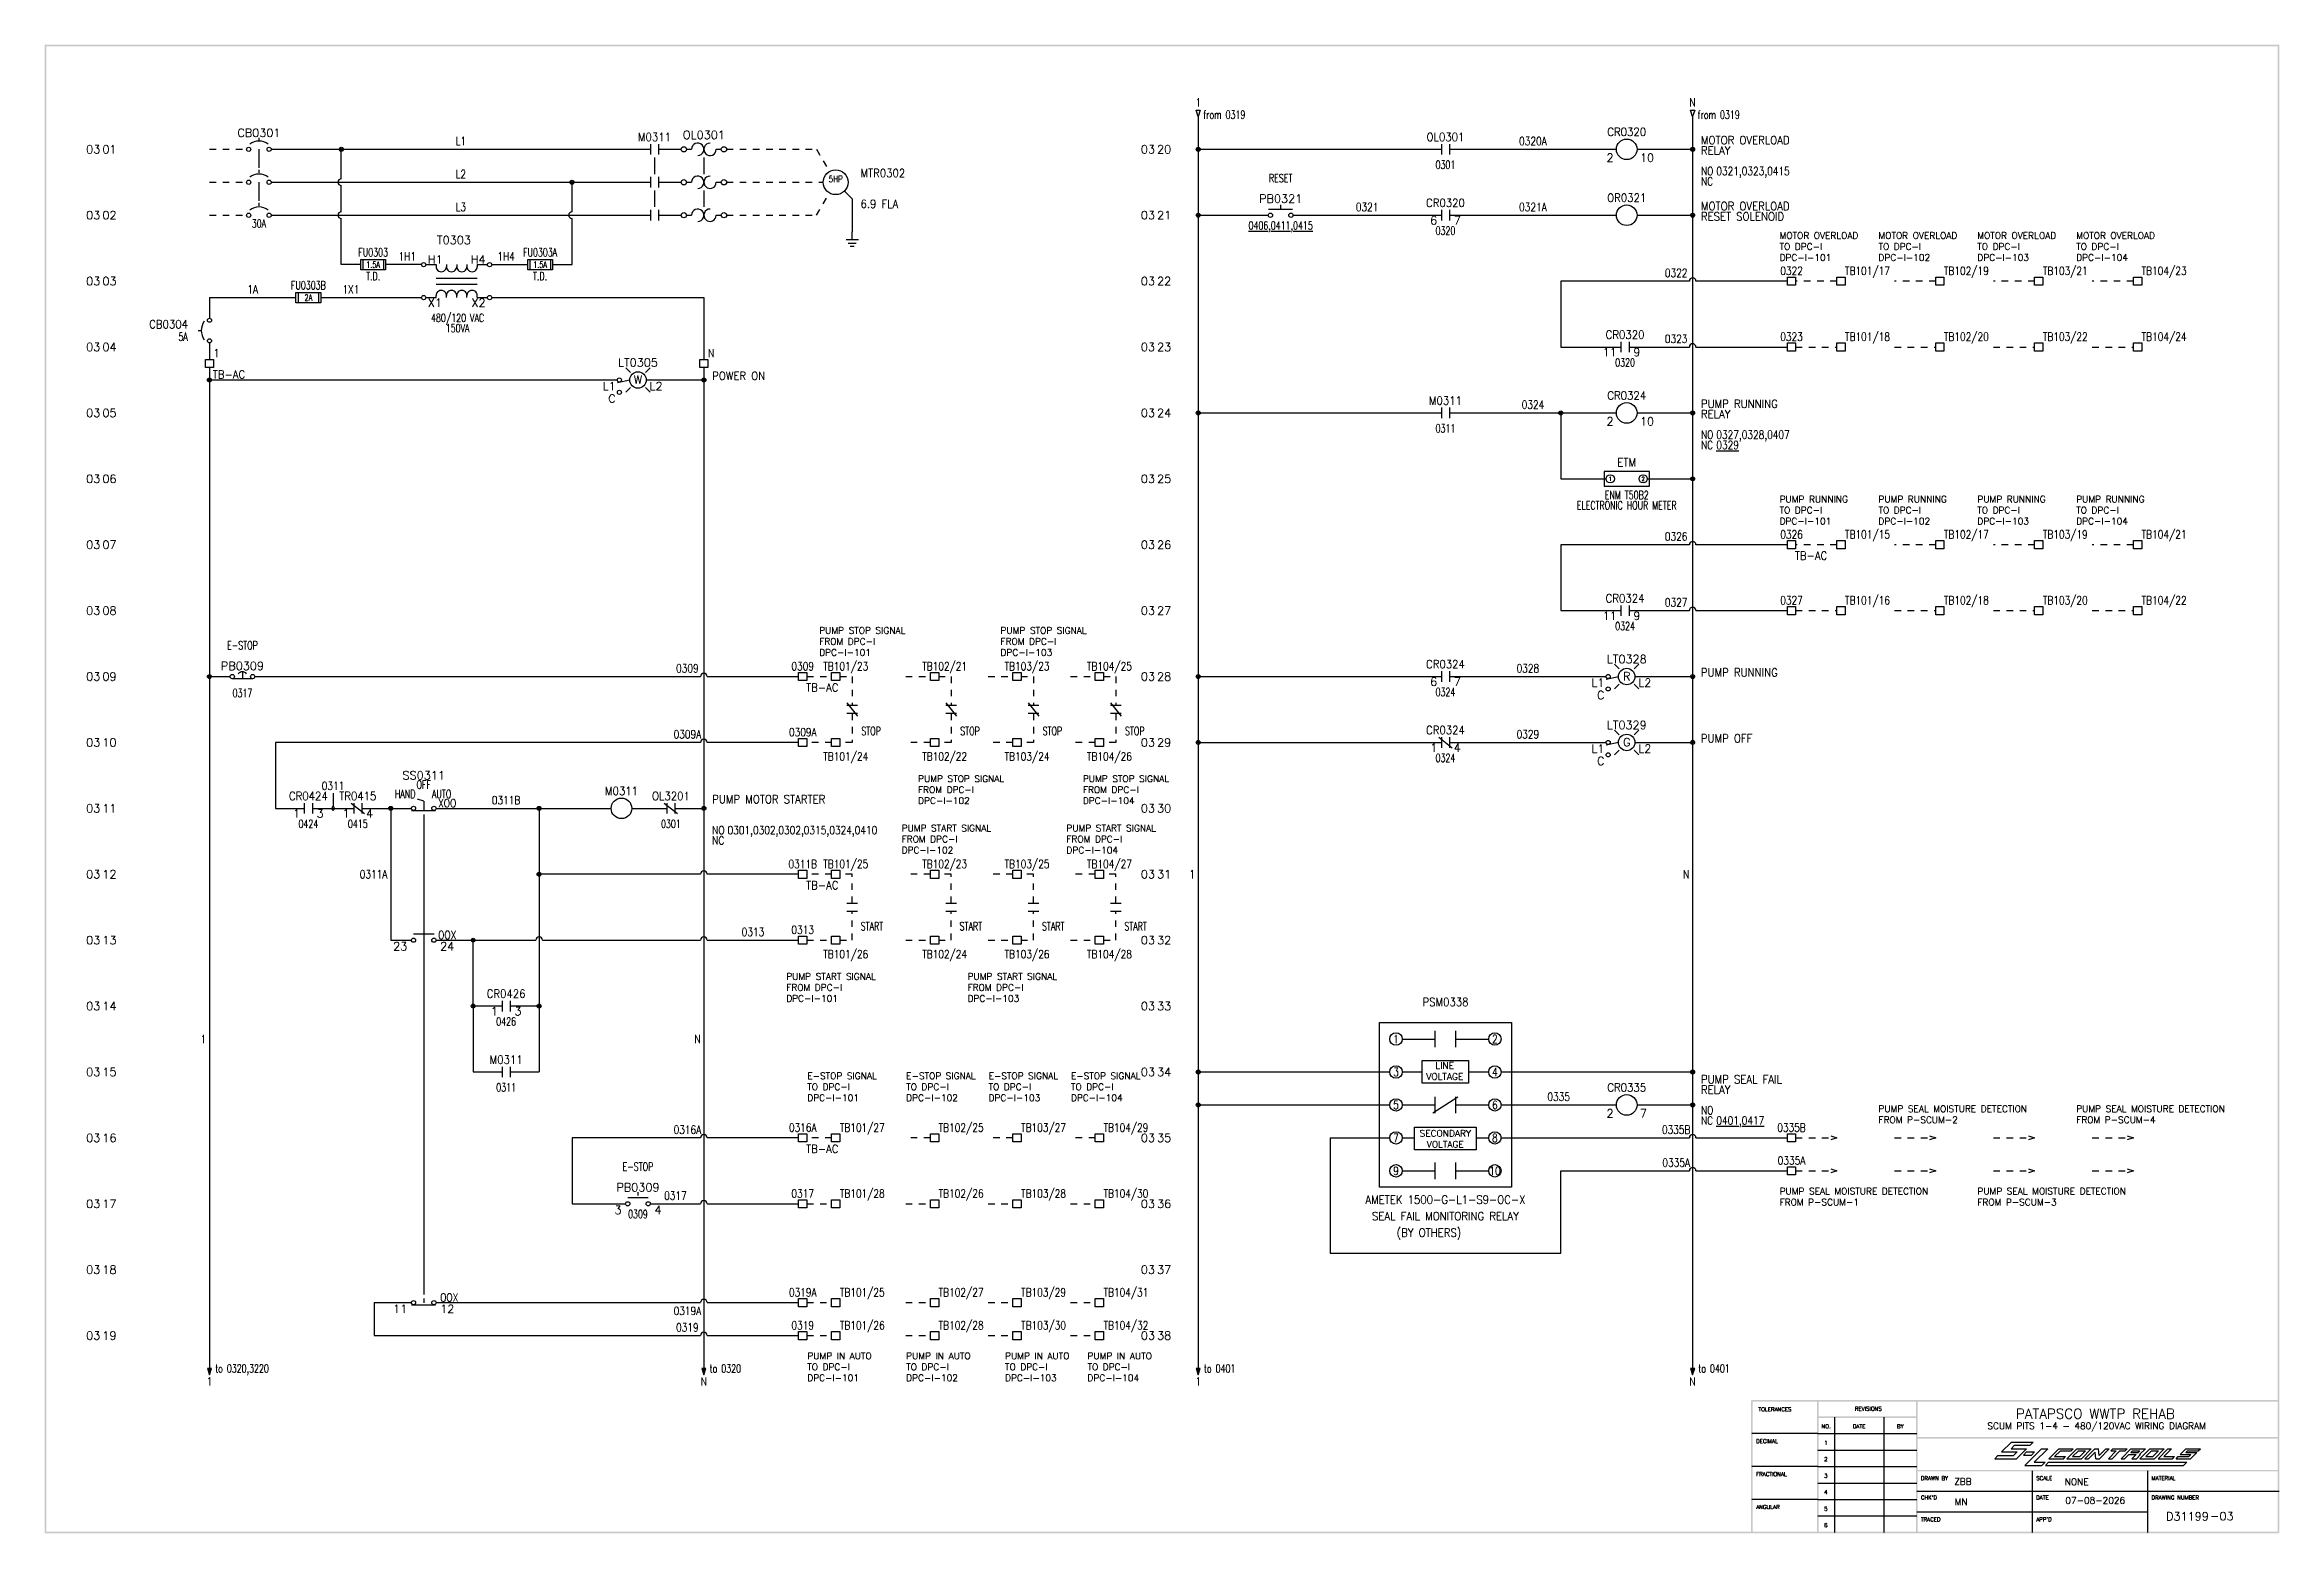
# Model space of a CAD drawing. Header units: inches. Extents: x 0 to 33.9, y 0 to 22.6.
import ezdxf
from ezdxf.enums import TextEntityAlignment as Align

# ---------------------------------------------------------------- set-up
doc = ezdxf.new("R2010")
doc.units = ezdxf.units.IN
doc.header["$LTSCALE"] = 0.5
doc.header["$MEASUREMENT"] = 0
doc.linetypes.add('HIDDEN2', pattern=[0.1875, 0.125, -0.0625])
for name, color, linetype in [('DESC', 150, 'Continuous'), ('DESCCHILD', 20, 'Continuous'), ('LINK', 9, 'Continuous'), ('MISC', 7, 'Continuous'), ('POS', 52, 'Continuous'), ('SYMS', 7, 'Continuous'), ('TAGFIXED', 7, 'Continuous'), ('TAGS', 150, 'Continuous'), ('TERMS', 123, 'Continuous'), ('WIREFIXED', 7, 'Continuous'), ('WIRENO', 72, 'Continuous'), ('WIREREF', 52, 'Continuous'), ('WIREREF_DEST', 52, 'Continuous'), ('WIRES', 7, 'Continuous'), ('XREF', 7, 'Continuous'), ('XREFCHILD', 134, 'Continuous')]:
    doc.layers.add(name, color=color, linetype=linetype)
doc.styles.add('ROMANS', font='ROMANS')
doc.styles.get("Standard").update_dxf_attribs({"font": 'romans.shx'})
doc.styles.add('WD', font='romans.shx')

msp = doc.modelspace()

# ---------------------------------------------------------------- texts
at = {"style": 'WD'}
for p in [(0.844, 20), (16.844, 20), (0.844, 19), (16.844, 19), (0.844, 18), (16.844, 18), (0.844, 17), (16.844, 17), (0.844, 16), (16.844, 16), (0.844, 15), (16.844, 15), (0.844, 14), (16.844, 14), (0.844, 13), (16.844, 13), (0.844, 12), (16.844, 12), (0.844, 11), (16.844, 11), (0.844, 10), (16.844, 10), (0.844, 9), (16.844, 9), (0.844, 8), (16.844, 8), (0.844, 7), (16.844, 7), (0.844, 6), (16.844, 6), (0.844, 5), (16.844, 5), (0.844, 4), (16.844, 4), (0.844, 3), (16.844, 3)]:
    msp.add_text('03', height=0.125, dxfattribs=at).set_placement(p, align=Align.MIDDLE_RIGHT)
for s, p in [('02', (0.875, 20)), ('21', (16.875, 20)), ('03', (0.875, 19)), ('22', (16.875, 19)), ('04', (0.875, 18)), ('23', (16.875, 18)), ('05', (0.875, 17)), ('24', (16.875, 17)), ('06', (0.875, 16)), ('25', (16.875, 16)), ('07', (0.875, 15)), ('26', (16.875, 15)), ('08', (0.875, 14)), ('27', (16.875, 14)), ('09', (0.875, 13)), ('28', (16.875, 13)), ('10', (0.875, 12)), ('29', (16.875, 12)), ('11', (0.875, 11)), ('30', (16.875, 11)), ('12', (0.875, 10)), ('31', (16.875, 10)), ('13', (0.875, 9)), ('32', (16.875, 9)), ('14', (0.875, 8)), ('33', (16.875, 8)), ('15', (0.875, 7)), ('34', (16.875, 7)), ('16', (0.875, 6)), ('35', (16.875, 6)), ('17', (0.875, 5)), ('36', (16.875, 5)), ('18', (0.875, 4)), ('37', (16.875, 4)), ('19', (0.875, 3)), ('38', (16.875, 3))]:
    msp.add_text(s, height=0.125, dxfattribs=at).set_placement(p, align=Align.MIDDLE_LEFT)
at = {"linetype": 'HIDDEN2', "char_height": 0.1, "attachment_point": 1}
for s, width, heights, insert in [('MOTOR OVERLOAD\\PTO DPC-I\\PDPC-I-101', 2.30777, [0], (26.319, 19.741)), ('MOTOR OVERLOAD\\PTO DPC-I\\PDPC-I-102', 2.30777, [0], (27.819, 19.741)), ('MOTOR OVERLOAD\\PTO DPC-I\\PDPC-I-103', 2.30777, [0], (29.319, 19.741)), ('MOTOR OVERLOAD\\PTO DPC-I\\PDPC-I-104', 2.30777, [0.433], (30.819, 19.741)), ('PUMP RUNNING\\PTO DPC-I\\PDPC-I-101', 1.93089, [0], (26.319, 15.741)), ('PUMP RUNNING\\PTO DPC-I\\PDPC-I-102', 1.93089, [0], (27.819, 15.741)), ('PUMP RUNNING\\PTO DPC-I\\PDPC-I-103', 1.93089, [0], (29.319, 15.741)), ('PUMP RUNNING\\PTO DPC-I\\PDPC-I-104', 1.93089, [0], (30.819, 15.741)), ('E-STOP SIGNAL\\PTO DPC-I\\PDPC-I-101', 1.27881, [0], (11.569, 6.991)), ('E-STOP SIGNAL\\PTO DPC-I\\PDPC-I-102', 1.27881, [0], (13.069, 6.991)), ('E-STOP SIGNAL\\PTO DPC-I\\PDPC-I-103', 1.27881, [0], (14.319, 6.991)), ('E-STOP SIGNAL\\PTO DPC-I\\PDPC-I-104', 1.27881, [0.608], (15.569, 6.991)), ('PUMP SEAL MOISTURE DETECTION\\PFROM P-SCUM-2', 2.93089, [0.267], (27.819, 6.491)), ('PUMP SEAL MOISTURE DETECTION\\PFROM P-SCUM-4', 2.93089, [0.267], (30.819, 6.491)), ('PUMP SEAL MOISTURE DETECTION\\PFROM P-SCUM-1', 2.93089, [0], (26.319, 5.241)), ('PUMP SEAL MOISTURE DETECTION\\PFROM P-SCUM-3', 2.93089, [0], (29.319, 5.241)), ('PUMP IN AUTO\\PTO DPC-I\\PDPC-I-101', 1.93089, [0], (11.569, 2.741)), ('PUMP IN AUTO\\PTO DPC-I\\PDPC-I-102', 1.93089, [0], (13.069, 2.741)), ('PUMP IN AUTO\\PTO DPC-I\\PDPC-I-103', 1.93089, [0], (14.569, 2.741)), ('PUMP IN AUTO\\PTO DPC-I\\PDPC-I-104', 1.93089, [0], (15.819, 2.741))]:
    msp.add_mtext_dynamic_manual_height_columns(s, width=width, gutter_width=0.5, heights=heights, dxfattribs=dict(at, insert=insert))
at = {"char_height": 0.1, "attachment_point": 1}
for s, insert in [('PUMP STOP SIGNAL\\PFROM DPC-I\\PDPC-I-101', (11.75, 13.75)), ('PUMP STOP SIGNAL\\PFROM DPC-I\\PDPC-I-103', (14.5, 13.75)), ('PUMP STOP SIGNAL\\PFROM DPC-I\\PDPC-I-102', (13.25, 11.5)), ('PUMP STOP SIGNAL\\PFROM DPC-I\\PDPC-I-104', (15.75, 11.5)), ('PUMP START SIGNAL\\PFROM DPC-I\\PDPC-I-102', (13, 10.75)), ('PUMP START SIGNAL\\PFROM DPC-I\\PDPC-I-104', (15.5, 10.75)), ('PUMP START SIGNAL\\PFROM DPC-I\\PDPC-I-101', (11.25, 8.5)), ('PUMP START SIGNAL\\PFROM DPC-I\\PDPC-I-103', (14, 8.5))]:
    msp.add_mtext_dynamic_manual_height_columns(s, width=2.5, gutter_width=0.5, heights=[0], dxfattribs=dict(at, insert=insert))

# ---------------------------------------------------------------- blocks, each defined once
blk = doc.blocks.new('LOGO')
at = {"color": 4}
for p, q in [((1.288, 0.284), (1.438, 0.432)), ((1.43, 0.331), (1.485, 0.386)), ((1.438, 0.432), (1.766, 0.432)), ((1.485, 0.386), (1.718, 0.386)), ((1.718, 0.386), (1.766, 0.432)), ((1.185, 0.182), (1.232, 0.229)), ((1.185, 0.182), (1.513, 0.182)), ((1.232, 0.229), (1.466, 0.229)), ((1.288, 0.284), (1.521, 0.284)), ((1.43, 0.331), (1.663, 0.331)), ((1.466, 0.229), (1.521, 0.284)), ((1.513, 0.182), (1.663, 0.331)), ((1.617, 0.237), (1.665, 0.284)), ((1.617, 0.237), (1.74, 0.237)), ((1.638, 0.081), (1.891, 0.331)), ((1.638, 0.081), (1.898, 0.081)), ((1.665, 0.284), (1.788, 0.284)), ((1.74, 0.237), (1.788, 0.284)), ((1.78, 0.128), (1.986, 0.331)), ((1.78, 0.128), (1.946, 0.128)), ((1.891, 0.331), (1.986, 0.331)), ((1.898, 0.081), (1.946, 0.128)), ((1.953, 0.081), (2, 0.128)), ((1.953, 0.081), (4.049, 0.081)), ((2, 0.128), (2.176, 0.128)), ((2.169, 0.128), (4.097, 0.128)), ((4.049, 0.081), (4.097, 0.128))]:
    blk.add_line(p, q, dxfattribs=at)
at = {"color": 6}
for p, q in [((2.005, 0.182), (2.155, 0.331)), ((2.005, 0.182), (2.224, 0.182)), ((2.092, 0.214), (2.179, 0.3)), ((2.092, 0.214), (2.256, 0.214)), ((2.155, 0.331), (2.374, 0.331)), ((2.179, 0.3), (2.343, 0.3)), ((2.224, 0.182), (2.256, 0.214)), ((2.279, 0.182), (2.429, 0.331)), ((2.279, 0.182), (2.498, 0.182)), ((2.343, 0.3), (2.374, 0.331)), ((2.365, 0.214), (2.452, 0.3)), ((2.365, 0.214), (2.475, 0.214)), ((2.429, 0.331), (2.648, 0.331)), ((2.452, 0.3), (2.561, 0.3)), ((2.475, 0.214), (2.561, 0.3)), ((2.498, 0.182), (2.648, 0.331)), ((2.552, 0.182), (2.702, 0.331)), ((2.552, 0.182), (2.607, 0.182)), ((2.607, 0.182), (2.707, 0.282)), ((2.702, 0.331), (2.757, 0.331)), ((2.716, 0.182), (2.707, 0.282)), ((2.716, 0.182), (2.771, 0.182)), ((2.766, 0.232), (2.757, 0.331)), ((2.766, 0.232), (2.866, 0.331)), ((2.771, 0.182), (2.921, 0.331)), ((2.866, 0.331), (2.921, 0.331)), ((2.908, 0.182), (3.026, 0.3)), ((2.908, 0.182), (2.962, 0.182)), ((2.944, 0.3), (2.976, 0.331)), ((2.944, 0.3), (3.026, 0.3)), ((2.962, 0.182), (3.081, 0.3)), ((2.976, 0.331), (3.194, 0.331)), ((3.081, 0.3), (3.163, 0.3)), ((3.099, 0.182), (3.249, 0.331)), ((3.099, 0.182), (3.154, 0.182)), ((3.154, 0.182), (3.217, 0.245)), ((3.163, 0.3), (3.194, 0.331)), ((3.217, 0.245), (3.326, 0.245)), ((3.249, 0.331), (3.468, 0.331)), ((3.249, 0.276), (3.272, 0.3)), ((3.249, 0.276), (3.358, 0.276)), ((3.263, 0.182), (3.326, 0.245)), ((3.263, 0.182), (3.332, 0.182)), ((3.272, 0.3), (3.382, 0.3)), ((3.332, 0.182), (3.395, 0.245)), ((3.358, 0.276), (3.382, 0.3)), ((3.381, 0.245), (3.468, 0.331)), ((3.381, 0.245), (3.395, 0.245)), ((3.386, 0.182), (3.536, 0.331)), ((3.386, 0.182), (3.605, 0.182)), ((3.473, 0.214), (3.559, 0.3)), ((3.473, 0.214), (3.582, 0.214)), ((3.536, 0.331), (3.755, 0.331)), ((3.559, 0.3), (3.669, 0.3)), ((3.582, 0.214), (3.669, 0.3)), ((3.605, 0.182), (3.755, 0.331)), ((3.66, 0.182), (3.81, 0.331)), ((3.66, 0.182), (3.878, 0.182)), ((3.746, 0.214), (3.864, 0.331)), ((3.746, 0.214), (3.91, 0.214)), ((3.81, 0.331), (3.864, 0.331)), ((3.878, 0.182), (3.91, 0.214)), ((3.933, 0.182), (3.965, 0.214)), ((3.933, 0.182), (4.152, 0.182)), ((3.965, 0.214), (4.129, 0.214)), ((3.996, 0.245), (4.083, 0.331)), ((3.996, 0.245), (4.16, 0.245)), ((4.037, 0.245), (4.147, 0.245)), ((4.083, 0.331), (4.302, 0.331)), ((4.083, 0.276), (4.106, 0.3)), ((4.083, 0.276), (4.178, 0.276)), ((4.083, 0.276), (4.247, 0.276)), ((4.106, 0.3), (4.27, 0.3)), ((4.129, 0.214), (4.16, 0.245)), ((4.152, 0.182), (4.247, 0.276)), ((4.27, 0.3), (4.302, 0.331))]:
    blk.add_line(p, q, dxfattribs=at)
blk = doc.blocks.new('S&L Title Block V2')
at = {"color": 2}
for p, q in [((27.15, 1.763), (27.15, 0.012)), ((27.9, 1.763), (27.9, 0.012)), ((26.9, 1.513), (25.9, 1.513)), ((26.9, 1.513), (28.4, 1.513)), ((26.9, 1.263), (28.4, 1.263)), ((26.9, 1.013), (25.9, 1.013)), ((26.9, 1.013), (28.4, 1.013)), ((26.9, 0.763), (28.4, 0.763)), ((30.15, 0.95), (30.15, 0.012)), ((31.9, 0.95), (31.9, 0.012)), ((26.9, 0.513), (25.9, 0.513)), ((26.9, 0.513), (28.4, 0.513)), ((28.4, 0.638), (33.9, 0.638)), ((26.9, 0.263), (28.4, 0.263)), ((28.4, 0.325), (31.9, 0.325)), ((28.4, 0.012), (28.4, 0.012))]:
    blk.add_line(p, q, dxfattribs=at)
for points in [[(0, 22.587), (0.025, 22.562), (33.9, 22.587), (33.875, 22.562)], [(0, 0), (0.025, 0.025), (0, 22.587), (0.025, 22.562)], [(33.9, 22.587), (33.875, 22.562), (33.9, 0.012), (33.875, 0.012)], [(25.887, 2.025), (25.912, 2), (33.9, 2.025), (33.9, 2)], [(25.887, 0.012), (25.912, 0.012), (25.887, 2.013), (25.912, 2.013)], [(26.887, 0.012), (26.912, 0.012), (26.887, 2.013), (26.912, 2.013)], [(26.9, 1.775), (26.9, 1.75), (28.4, 1.775), (28.4, 1.75)], [(28.387, 0.012), (28.412, 0.012), (28.387, 2.013), (28.412, 2.013)], [(28.4, 1.463), (28.4, 1.438), (33.9, 1.463), (33.9, 1.438)], [(28.4, 0.963), (28.4, 0.938), (33.9, 0.963), (33.9, 0.938)], [(33.888, 0), (33.888, 0.025), (0, 0), (0.025, 0.025)]]:
    blk.add_trace(points, dxfattribs=at)
at = {"color": 2, "linetype": 'Continuous'}
blk.add_blockref('LOGO', (28.4, 0.95), dxfattribs=at)
at = {"color": 2, "style": 'ROMANS'}
for s, p in [('TOLERANCES', (26.249, 1.851)), ('REVISIONS', (27.665, 1.861)), ('NO.', (27.025, 1.593)), ('DATE', (27.525, 1.593)), ('BY', (28.15, 1.593))]:
    blk.add_text(s, height=0.06, dxfattribs=at).set_placement(p, align=Align.CENTER)
for s, p in [('DECIMAL', (25.964, 1.369)), ('1', (26.995, 1.343)), ('2', (26.995, 1.093)), ('FRACTIONAL', (25.964, 0.869)), ('3', (26.995, 0.843)), ('DRAWN BY', (28.462, 0.806)), ('SCALE', (30.212, 0.806)), ('MATERIAL', (31.962, 0.806)), ('ANGULAR', (25.964, 0.369)), ('4', (26.995, 0.593)), ('5', (26.995, 0.343)), ("CHK'D", (28.462, 0.513)), ('DATE', (30.212, 0.513)), ('DRAWING NUMBER', (31.962, 0.513)), ('6', (26.995, 0.093)), ('TRACED', (28.462, 0.181)), ("APP'D", (30.212, 0.181))]:
    blk.add_text(s, height=0.06, dxfattribs=at).set_placement(p)
blk.add_text('-', height=0.125).set_placement((32.921, 0.2), align=Align.CENTER)
for tag, height, p in [('TITLE#1', 0.15, (31.11, 1.739)), ('TITLE#2', 0.1, (31.129, 1.58))]:
    blk.add_attdef(tag, text='', height=height).set_placement(p, align=Align.CENTER)
for tag, p, height in [('DRAWNBY', (28.968, 0.735), 0.1), ('SCALE', (30.644, 0.731), 0.1), ('CHKBY', (28.975, 0.429), 0.1), ('DATE', (30.653, 0.449), 0.1), ('SH#', (32.993, 0.197), 0.125)]:
    blk.add_attdef(tag, p, '', height=height)
blk.add_attdef('JOB#', text='', height=0.125).set_placement((32.83, 0.195), align=Align.RIGHT)
at = {"flags": 9}
blk.add_attdef('WD_TB', (0, 0), '', height=0.1, dxfattribs=at)
blk = doc.blocks.new('WD_MLRH6')
at = {"style": 'WD'}
blk.add_attdef('SHEET', text='', height=0.125, dxfattribs=at).set_placement((-0.656, 0), align=Align.MIDDLE_RIGHT)
blk.add_attdef('RUNGFIRST', text='', height=0.125, dxfattribs=at).set_placement((-0.625, 0), align=Align.MIDDLE_LEFT)
at = {"style": 'WD', "flags": 1}
for tag, p in [('WIRE-START', (-0.25, -0.356)), ('RUNGHORV', (-0.25, -0.127)), ('WIREMODE', (-0.25, -0.281)), ('RUNGDIST', (-0.25, -0.2)), ('RUNGCNT', (-0.25, -0.237)), ('RUNGINC', (-0.25, -0.163)), ('WIREFMT', (-0.25, -0.321)), ('WIRE-GSUF', (-0.25, -0.396)), ('PH3SPACE', (-0.25, -0.437))]:
    blk.add_attdef(tag, text='', height=0.025, dxfattribs=at).set_placement(p, align=Align.RIGHT)
blk = doc.blocks.new('HMO13')
blk.add_circle((0, 0), 0.188)
at = {"style": 'WD'}
for tag, p, width in [('INST', (0.381, 0.403), 0.7), ('LOC', (0.381, 0.234), 0.7), ('TAG1', (0.375, 0.077), 0.9), ('DESC1', (0.376, -0.079), 0.9), ('DESC2', (0.376, -0.235), 0.9), ('DESC3', (0.376, -0.391), 0.9), ('RATING3', (0.375, -0.548), 0.8), ('RATING4', (0.375, -0.704), 0.8), ('WDTAGALT', (0.375, -0.875), 0.7)]:
    blk.add_attdef(tag, p, '', height=0.125, dxfattribs=dict(at, width=width))
at = {"style": 'WD', "width": 0.8}
blk.add_attdef('RATING1', text='', height=0.1, dxfattribs=at).set_placement((0, 0), align=Align.CENTER)
at = {"style": 'WD', "flags": 1}
for tag, p in [('X4TERM02', (-0.188, 0)), ('X0TERM01', (-0.094, 0.162)), ('X0TERM03', (-0.094, -0.162)), ('X0TERM04', (0.133, -0.133))]:
    blk.add_attdef(tag, p, '', height=0.0125, dxfattribs=at)
at = {"linetype": 'Continuous', "style": 'WD', "flags": 9}
blk.add_attdef('ASSYCODE', text='', height=0.01, dxfattribs=at).set_placement((0, 0.125), align=Align.CENTER)
at = {"style": 'WD', "flags": 9}
blk.add_attdef('FAMILY', text='', height=0.01, dxfattribs=at).set_placement((-0.005, 0.17), align=Align.CENTER)
at = {"linetype": 'Continuous', "style": 'WD', "flags": 1}
for tag, p in [('MFG', (0, 0.14)), ('CAT', (0, 0.159))]:
    blk.add_attdef(tag, text='', height=0.01, dxfattribs=at).set_placement(p, align=Align.MIDDLE)
at = {"style": 'WD', "width": 0.8}
blk.add_attdef('RATING2', text='', height=0.1, dxfattribs=at).set_placement((0, -0.031), align=Align.TOP_CENTER)
blk = doc.blocks.new('HMS21')
at = {"linetype": 'Continuous'}
for p, q in [((-0.062, 0.08), (-0.062, -0.08)), ((0.062, 0.08), (0.062, -0.08))]:
    blk.add_line(p, q, dxfattribs=at)
at = {"style": 'WD'}
for tag, width, p in [('INST', 0.7, (0, 0.451)), ('LOC', 0.7, (0, 0.281)), ('TAG2', 0.9, (0, 0.125)), ('DESC1', 0.7, (0, -0.454)), ('XREF', 0.7, (0, -0.297)), ('DESC2', 0.7, (0, -0.61)), ('DESC3', 0.7, (0, -0.766))]:
    blk.add_attdef(tag, text='', height=0.125, dxfattribs=dict(at, width=width)).set_placement(p, align=Align.CENTER)
for tag, p, height, flags in [('X4TERM01', (-0.062, 0), 0.0125, 1), ('X1TERM02', (0.062, 0), 0.0125, 1), ('FAMILY', (0.097, 0.053), 0.01, 9), ('CONTACT', (0.097, 0.036), 0.01, 1)]:
    blk.add_attdef(tag, p, '', height=height, dxfattribs=dict(at, flags=flags))
for tag, p in [('X2LINK', (0, 0.125)), ('X8LINK', (0, -0.125))]:
    blk.add_attdef(tag, p, '', height=0.01, dxfattribs=at)
at = {"linetype": 'Continuous', "style": 'WD', "flags": 8}
blk.add_attdef('TERM01', text='', height=0.125, dxfattribs=at).set_placement((-0.125, -0.031), align=Align.TOP_RIGHT)
blk.add_attdef('TERM02', text='', height=0.125, dxfattribs=at).set_placement((0.125, -0.031), align=Align.TOP_LEFT)
blk = doc.blocks.new('HOL1')
for p, q in [((-0.264, 0), (-0.188, 0)), ((0.188, 0), (0.264, 0))]:
    blk.add_line(p, q)
at = {"linetype": 'Continuous'}
for centre in [(-0.304, 0), (0.304, 0)]:
    blk.add_circle(centre, 0.04, dxfattribs=at)
for centre, start, end in [((-0.094, 0), 270.001, 180.002), ((0.094, 0), 90, 0.001)]:
    blk.add_arc(centre, 0.0938, start, end)
at = {"style": 'WD', "width": 0.7}
for tag, p in [('INST', (0, 0.795)), ('LOC', (0, 0.625)), ('DESC1', (0, 0.469)), ('DESC2', (0, 0.312)), ('RATING1', (0, -0.266))]:
    blk.add_attdef(tag, text='', height=0.125, dxfattribs=at).set_placement(p, align=Align.CENTER)
at = {"style": 'WD'}
for tag, p, height, flags in [('X4TERM01', (-0.344, 0), 0.0125, 1), ('FAMILY', (0.205, 0.152), 0.01, 9), ('X1TERM02', (0.344, 0), 0.0125, 1)]:
    blk.add_attdef(tag, p, '', height=height, dxfattribs=dict(at, flags=flags))
blk.add_attdef('TAG1', text='', height=0.125, dxfattribs=at).set_placement((0, 0.156), align=Align.CENTER)
for tag, p in [('X2LINK', (0, 0.125)), ('X8LINK', (0, -0.125))]:
    blk.add_attdef(tag, p, '', height=0.01, dxfattribs=at)
at = {"linetype": 'Continuous', "style": 'WD', "flags": 9}
for tag, p in [('ASSYCODE', (0.219, 0.062)), ('MFG', (0.228, 0.089)), ('CAT', (0.23, 0.108))]:
    blk.add_attdef(tag, text='', height=0.01, dxfattribs=at).set_placement(p, align=Align.CENTER)
at = {"linetype": 'Continuous', "style": 'WD', "flags": 8}
blk.add_attdef('TERM01', text='', height=0.125, dxfattribs=at).set_placement((-0.406, -0.031), align=Align.TOP_RIGHT)
blk.add_attdef('TERM02', text='', height=0.125, dxfattribs=at).set_placement((0.406, -0.031), align=Align.TOP_LEFT)
blk = doc.blocks.new('HOL2')
for p, q in [((-0.264, 0), (-0.188, 0)), ((0.188, 0), (0.264, 0))]:
    blk.add_line(p, q)
at = {"linetype": 'Continuous'}
for centre in [(-0.304, 0), (0.304, 0)]:
    blk.add_circle(centre, 0.04, dxfattribs=at)
for centre, start, end in [((-0.094, 0), 270.001, 180.002), ((0.094, 0), 90, 0.001)]:
    blk.add_arc(centre, 0.0938, start, end)
at = {"style": 'WD', "width": 0.7}
for tag, p in [('INST', (0, 0.81)), ('LOC', (0, 0.641)), ('DESC1', (0, 0.484)), ('DESC2', (0, 0.328))]:
    blk.add_attdef(tag, text='', height=0.125, dxfattribs=at).set_placement(p, align=Align.CENTER)
at = {"style": 'WD'}
for tag, p, height, flags in [('X4TERM01', (-0.344, 0), 0.0125, 1), ('FAMILY', (0.205, 0.152), 0.01, 9), ('X1TERM02', (0.344, 0), 0.0125, 1)]:
    blk.add_attdef(tag, p, '', height=height, dxfattribs=dict(at, flags=flags))
blk.add_attdef('TAG2', text='', height=0.125, dxfattribs=at).set_placement((0, 0.172), align=Align.CENTER)
for tag, p in [('X2LINK', (0, 0.125)), ('X8LINK', (0, -0.125))]:
    blk.add_attdef(tag, p, '', height=0.01, dxfattribs=at)
at = {"linetype": 'Continuous', "style": 'WD', "flags": 8}
blk.add_attdef('TERM01', text='', height=0.125, dxfattribs=at).set_placement((-0.406, -0.016), align=Align.TOP_RIGHT)
blk.add_attdef('TERM02', text='', height=0.125, dxfattribs=at).set_placement((0.406, -0.016), align=Align.TOP_LEFT)
blk = doc.blocks.new('HCB1')
blk.add_line((0, 0.173), (0, 0.126))
for centre in [(-0.155, 0), (0.155, 0)]:
    blk.add_circle(centre, 0.0322)
blk.add_arc((0, -0.109), 0.234, 53.1301, 126.8699)
at = {"style": 'WD', "width": 0.7}
for tag, p in [('INST', (0, 0.826)), ('LOC', (0, 0.656)), ('DESC1', (0, 0.5)), ('DESC2', (0, 0.344)), ('RATING1', (0, -0.188)), ('XREF', (0, -0.344))]:
    blk.add_attdef(tag, text='', height=0.125, dxfattribs=at).set_placement(p, align=Align.CENTER)
at = {"style": 'WD'}
blk.add_attdef('TAG1', text='', height=0.125, dxfattribs=at).set_placement((0, 0.188), align=Align.CENTER)
for tag, p, height, flags in [('X4TERM01', (-0.188, 0), 0.0125, 1), ('X1TERM02', (0.188, 0), 0.0125, 1), ('FAMILY', (0.205, 0.152), 0.01, 9), ('CONTACT', (0.205, 0.133), 0.01, 9)]:
    blk.add_attdef(tag, p, '', height=height, dxfattribs=dict(at, flags=flags))
for tag, p in [('X2LINK', (0, 0.219)), ('X8LINK', (0, 0))]:
    blk.add_attdef(tag, p, '', height=0.01, dxfattribs=at)
at = {"linetype": 'Continuous', "style": 'WD', "flags": 9}
for tag, p in [('ASSYCODE', (0.219, 0.062)), ('MFG', (0.228, 0.089)), ('CAT', (0.23, 0.108))]:
    blk.add_attdef(tag, text='', height=0.01, dxfattribs=at).set_placement(p, align=Align.CENTER)
at = {"linetype": 'Continuous', "style": 'WD', "flags": 8}
blk.add_attdef('TERM01', text='', height=0.125, dxfattribs=at).set_placement((-0.25, -0.031), align=Align.TOP_RIGHT)
blk.add_attdef('TERM02', text='', height=0.125, dxfattribs=at).set_placement((0.25, -0.031), align=Align.TOP_LEFT)
blk = doc.blocks.new('HCB2')
at = {"linetype": 'HIDDEN2'}
blk.add_line((0, 0.187), (0, 0.141), dxfattribs=at)
for centre in [(-0.155, 0), (0.155, 0)]:
    blk.add_circle(centre, 0.0322)
blk.add_arc((0, -0.109), 0.234, 53.1301, 126.8699)
at = {"style": 'WD', "width": 0.7}
for tag, p in [('INST', (0, 0.863)), ('LOC', (0, 0.693)), ('DESC1', (0, 0.537)), ('DESC2', (0, 0.38)), ('RATING1', (0, -0.188)), ('XREF', (0, -0.344))]:
    blk.add_attdef(tag, text='', height=0.125, dxfattribs=at).set_placement(p, align=Align.CENTER)
at = {"style": 'WD'}
blk.add_attdef('TAG2', text='', height=0.125, dxfattribs=at).set_placement((0, 0.224), align=Align.CENTER)
for tag, p, height, flags in [('X4TERM01', (-0.188, 0), 0.0125, 1), ('FAMILY', (0.054, 0.183), 0.01, 9), ('CONTACT', (0.054, 0.159), 0.01, 9), ('X1TERM02', (0.188, 0), 0.0125, 1)]:
    blk.add_attdef(tag, p, '', height=height, dxfattribs=dict(at, flags=flags))
for tag, p in [('X2LINK', (0, 0.219)), ('X8LINK', (0, 0))]:
    blk.add_attdef(tag, p, '', height=0.01, dxfattribs=at)
at = {"linetype": 'Continuous', "style": 'WD', "flags": 8}
blk.add_attdef('TERM01', text='', height=0.125, dxfattribs=at).set_placement((-0.25, -0.031), align=Align.TOP_RIGHT)
blk.add_attdef('TERM02', text='', height=0.125, dxfattribs=at).set_placement((0.25, -0.031), align=Align.TOP_LEFT)
blk = doc.blocks.new('HXF1')
for p, q in [((-0.469, 0), (-0.312, 0)), ((-0.312, 0), (-0.312, -0.031)), ((-0.156, 0), (-0.156, -0.031)), ((0, 0), (0, -0.031)), ((0.156, 0), (0.156, -0.031)), ((0.312, 0), (0.467, 0)), ((0.312, 0), (0.312, -0.031)), ((-0.312, -0.203), (0.312, -0.203)), ((-0.312, -0.297), (0.312, -0.297)), ((-0.469, -0.5), (-0.312, -0.5)), ((-0.312, -0.5), (-0.312, -0.469)), ((-0.156, -0.5), (-0.156, -0.469)), ((0, -0.5), (0, -0.469)), ((0.156, -0.5), (0.156, -0.469)), ((0.312, -0.5), (0.312, -0.469)), ((0.312, -0.5), (0.467, -0.5))]:
    blk.add_line(p, q)
for centre in [(-0.501, 0), (0.499, 0), (-0.501, -0.5), (0.499, -0.5)]:
    blk.add_circle(centre, 0.0322)
for centre, start, end in [((-0.234, -0.031), 180, 0.001), ((-0.078, -0.031), 180, 0.001), ((0.078, -0.031), 180, 0.001), ((0.234, -0.031), 180, 0.001), ((-0.234, -0.469), 0.001, 180.002), ((-0.078, -0.469), 0.001, 180.002), ((0.078, -0.469), 0.001, 180.002), ((0.234, -0.469), 0.001, 180.002)]:
    blk.add_arc(centre, 0.0781, start, end)
at = {"style": 'WD', "width": 0.7}
for tag, p in [('INST', (-0.591, 0.006)), ('DESC1', (-0.591, -0.32)), ('LOC', (-0.591, -0.164)), ('DESC2', (-0.591, -0.476))]:
    blk.add_attdef(tag, text='', height=0.125, dxfattribs=at).set_placement(p, align=Align.RIGHT)
at = {"linetype": 'Continuous', "style": 'WD', "flags": 8}
for tag, p in [('TERM03', (-0.031, 0.016)), ('TERM02', (0.438, 0.016))]:
    blk.add_attdef(tag, text='', height=0.125, dxfattribs=at).set_placement(p, align=Align.RIGHT)
at = {"style": 'WD'}
for tag, p, height, flags in [('X4TERM01', (-0.533, 0), 0.0125, 1), ('X2TERM01', (-0.501, 0.032), 0.0125, 1), ('X2TERM03', (0, 0.009), 0.0125, 1), ('X2TERM02', (0.499, 0.032), 0.0125, 1), ('X1TERM02', (0.531, 0), 0.0125, 1), ('FAMILY', (0.46, -0.247), 0.01, 9), ('X4TERM04', (-0.533, -0.5), 0.0125, 1), ('X8TERM04', (-0.501, -0.532), 0.0125, 1), ('X8TERM06', (0, -0.507), 0.0125, 1), ('X8TERM05', (0.499, -0.532), 0.0125, 1), ('X1TERM05', (0.531, -0.5), 0.0125, 1)]:
    blk.add_attdef(tag, p, '', height=height, dxfattribs=dict(at, flags=flags))
at = {"linetype": 'Continuous', "style": 'WD', "flags": 8}
blk.add_attdef('TERM01', (-0.438, 0.016), '', height=0.125, dxfattribs=at)
at = {"linetype": 'Continuous', "style": 'WD', "flags": 9}
for tag, p in [('ASSYCODE', (0.487, -0.313)), ('MFG', (0.484, -0.295)), ('CAT', (0.485, -0.275))]:
    blk.add_attdef(tag, text='', height=0.01, dxfattribs=at).set_placement(p, align=Align.CENTER)
at = {"style": 'WD'}
blk.add_attdef('TAG1', (0.524, -0.219), '', height=0.125, dxfattribs=at)
at = {"style": 'WD', "width": 0.7}
blk.add_attdef('RATING1', (0.556, -0.375), '', height=0.125, dxfattribs=at)
at = {"linetype": 'Continuous', "style": 'WD', "flags": 8}
for tag, p in [('TERM06', (-0.031, -0.516)), ('TERM05', (0.438, -0.516))]:
    blk.add_attdef(tag, text='', height=0.125, dxfattribs=at).set_placement(p, align=Align.TOP_RIGHT)
blk.add_attdef('TERM04', text='', height=0.125, dxfattribs=at).set_placement((-0.438, -0.516), align=Align.TOP_LEFT)
blk = doc.blocks.new('WDDOT')
for radius in [0.03, 0.0187, 0.00929]:
    blk.add_circle((0, 0), radius)
blk = doc.blocks.new('VCB1')
blk.add_line((-0.171, 0), (-0.125, 0))
for centre in [(0, 0.156), (0, -0.156)]:
    blk.add_circle(centre, 0.0312)
blk.add_arc((0.109, 0), 0.234, 143.1301, 216.8699)
at = {"style": 'WD'}
for tag, width, p in [('INST', 0.7, (-0.328, 0.406)), ('LOC', 0.7, (-0.328, 0.219)), ('TAG1', 0.9, (-0.326, 0.033)), ('RATING1', 0.7, (-0.328, -0.156)), ('DESC1', 0.7, (-0.324, -0.344)), ('DESC2', 0.7, (-0.324, -0.531))]:
    blk.add_attdef(tag, text='', height=0.125, dxfattribs=dict(at, width=width)).set_placement(p, align=Align.RIGHT)
for tag, height, flags, p in [('TERM01', 0.125, 8, (-0.055, 0.207)), ('CONTACT', 0.01, 9, (-0.129, -0.129)), ('FAMILY', 0.01, 9, (-0.142, -0.036)), ('MFG', 0.01, 9, (-0.142, -0.088)), ('CAT', 0.01, 9, (-0.142, -0.073))]:
    blk.add_attdef(tag, text='', height=height, dxfattribs=dict(at, flags=flags)).set_placement(p, align=Align.RIGHT)
for tag, p in [('X4LINK', (-0.266, 0)), ('X1LINK', (0, 0))]:
    blk.add_attdef(tag, p, '', height=0.01, dxfattribs=at)
at = {"style": 'WD', "flags": 1}
for tag, p in [('X2TERM01', (0, 0.188)), ('X8TERM02', (0, -0.188))]:
    blk.add_attdef(tag, p, '', height=0.0125, dxfattribs=at)
at = {"style": 'WD', "width": 0.7}
blk.add_attdef('XREF', (0.188, -0.062), '', height=0.125, dxfattribs=at)
at = {"style": 'WD', "flags": 8}
blk.add_attdef('TERM02', text='', height=0.125, dxfattribs=at).set_placement((-0.041, -0.213), align=Align.TOP_RIGHT)
at = {"style": 'WD', "flags": 9}
blk.add_attdef('ASSYCODE', text='', height=0.01, dxfattribs=at).set_placement((-0.153, -0.106), align=Align.CENTER)
blk = doc.blocks.new('HFU1')
for p, q in [((-0.188, -0.078), (-0.188, 0.078)), ((-0.188, 0.078), (0.188, 0.078)), ((-0.156, 0.078), (-0.156, -0.078)), ((0.156, 0.078), (0.156, -0.078)), ((0.188, 0.078), (0.188, -0.078)), ((0.188, -0.078), (-0.188, -0.078))]:
    blk.add_line(p, q)
at = {"style": 'WD', "width": 0.7}
for tag, p in [('INST', (0, 0.422)), ('LOC', (0, 0.266)), ('TAG1', (0, 0.125))]:
    blk.add_attdef(tag, text='', height=0.125, dxfattribs=at).set_placement(p, align=Align.CENTER)
at = {"style": 'WD'}
for tag, p, height, flags in [('X4TERM01', (-0.188, 0), 0.0109, 1), ('FAMILY', (0.129, 0.108), 0.01, 9), ('X1TERM02', (0.188, 0), 0.0109, 1)]:
    blk.add_attdef(tag, p, '', height=height, dxfattribs=dict(at, flags=flags))
at = {"style": 'WD', "width": 0.7}
blk.add_attdef('RATING1', text='', height=0.0938, dxfattribs=at).set_placement((0, 0), align=Align.MIDDLE_CENTER)
at = {"style": 'WD'}
for tag, p in [('X2LINK', (0, 0.109)), ('X8LINK', (0, -0.109))]:
    blk.add_attdef(tag, p, '', height=0.01, dxfattribs=at)
at = {"linetype": 'Continuous', "style": 'WD', "flags": 9}
for tag, p in [('ASSYCODE', (0.157, 0.251)), ('MFG', (0.156, 0.083)), ('CAT', (0.156, 0.102))]:
    blk.add_attdef(tag, text='', height=0.01, dxfattribs=at).set_placement(p, align=Align.CENTER)
at = {"linetype": 'Continuous', "style": 'WD', "width": 0.7, "flags": 8}
blk.add_attdef('TERM01', text='', height=0.1, dxfattribs=at).set_placement((-0.25, -0.016), align=Align.TOP_RIGHT)
at = {"style": 'WD', "width": 0.7}
for tag, p in [('DESC1', (0.047, -0.234)), ('DESC2', (0.047, -0.391)), ('DESC3', (0.047, -0.547))]:
    blk.add_attdef(tag, text='', height=0.125, dxfattribs=at).set_placement(p, align=Align.MIDDLE_LEFT)
at = {"linetype": 'Continuous', "style": 'WD', "width": 0.7, "flags": 8}
blk.add_attdef('TERM02', text='', height=0.1, dxfattribs=at).set_placement((0.25, -0.016), align=Align.TOP_LEFT)
blk = doc.blocks.new('VT0W01')
for p, q in [((-0.062, 0.062), (0.062, 0.062)), ((-0.062, -0.062), (-0.062, 0.062)), ((0.062, 0.062), (0.062, -0.062)), ((0.062, -0.062), (-0.062, -0.062))]:
    blk.add_line(p, q)
at = {"style": 'WD'}
for tag, p, width in [('INST', (0.062, 0.42), 0.7), ('LOC', (0.062, 0.25), 0.7), ('DESC1', (0.05, -0.385), 0.8)]:
    blk.add_attdef(tag, p, '', height=0.125, dxfattribs=dict(at, width=width))
at = {"style": 'WD', "flags": 1}
for tag, p, height in [('X4TERM01', (-0.062, 0), 0.0125), ('X4TERMDESC01', (-0.055, -0.023), 0.025), ('X2TERMDESC01', (-0.006, 0.029), 0.025), ('STRIPSEQ', (0, 0), 0.00125), ('X2TERM01', (0, 0.062), 0.0125), ('X1TERMDESC01', (0.039, -0.003), 0.025), ('X1TERM01', (0.062, 0), 0.0125), ('LINKTERM', (0, -0.002), 0.00125), ('X8TERM01', (0, -0.062), 0.0125), ('X8TERMDESC01', (0, -0.054), 0.025)]:
    blk.add_attdef(tag, p, '', height=height, dxfattribs=at)
at = {"linetype": 'Continuous', "style": 'WD'}
for tag, p, height, width, flags in [('WIRENO', (0.062, 0.094), 0.125, 0.8, 8), ('TAGSTRIP', (0.05, -0.229), 0.125, 0.9, 8), ('CAT', (0.213, -0.406), 0.109, 0.8, 1), ('DESC2', (0.05, -0.541), 0.125, 0.8, 8), ('DESC3', (0.05, -0.698), 0.125, 0.8, 8)]:
    blk.add_attdef(tag, p, '', height=height, dxfattribs=dict(at, width=width, flags=flags))
at = {"linetype": 'Continuous', "style": 'WD', "width": 0.8, "flags": 1}
blk.add_attdef('MFG', text='', height=0.109, dxfattribs=at).set_placement((0.088, -0.406), align=Align.RIGHT)
at = {"style": 'WD', "width": 0.7, "flags": 1}
blk.add_attdef('ASSYCODE', (0.062, -0.281), '', height=0.01, dxfattribs=at)
blk = doc.blocks.new('HLT1WP')
for p, q in [((-0.115, 0.115), (-0.186, 0.186)), ((0.115, 0.115), (0.186, 0.186)), ((-0.125, -0.003), (-0.31, -0.043)), ((-0.115, -0.115), (-0.186, -0.186)), ((0.115, -0.115), (0.186, -0.186))]:
    blk.add_line(p, q)
for centre, radius in [((-0.281, 0), 0.0312), ((0, 0), 0.125), ((-0.281, -0.188), 0.0312)]:
    blk.add_circle(centre, radius)
at = {"style": 'WD', "width": 0.7}
for tag, p in [('INST', (0.006, 0.528)), ('LOC', (0.006, 0.359))]:
    blk.add_attdef(tag, text='', height=0.125, dxfattribs=at).set_placement(p, align=Align.CENTER)
at = {"style": 'WD', "flags": 1}
for tag, p in [('X4TERM01', (-0.312, 0)), ('X1TERM02', (0.125, 0)), ('X4TERM03', (-0.312, -0.188))]:
    blk.add_attdef(tag, p, '', height=0.0125, dxfattribs=at)
at = {"style": 'WD'}
for tag, p in [('COLOR', (0, -0.058)), ('TAG1', (0, 0.202))]:
    blk.add_attdef(tag, text='', height=0.125, dxfattribs=at).set_placement(p, align=Align.CENTER)
at = {"linetype": 'Continuous', "style": 'WD', "flags": 9}
blk.add_attdef('ASSYCODE', text='', height=0.01, dxfattribs=at).set_placement((0.001, 0.094), align=Align.CENTER)
at = {"style": 'WD', "flags": 9}
blk.add_attdef('FAMILY', text='', height=0.01, dxfattribs=at).set_placement((-0.005, 0.161), align=Align.CENTER)
at = {"linetype": 'Continuous', "style": 'WD', "flags": 1}
for tag, p in [('MFG', (0, 0.121)), ('CAT', (0, 0.14))]:
    blk.add_attdef(tag, text='', height=0.01, dxfattribs=at).set_placement(p, align=Align.MIDDLE)
at = {"style": 'WD'}
for tag, p, width in [('DESC1', (1.125, 0), 0.9), ('WDTAGALT', (1.125, -0.312), 0.7)]:
    blk.add_attdef(tag, p, '', height=0.125, dxfattribs=dict(at, width=width))
at = {"linetype": 'Continuous', "style": 'WD', "flags": 8}
for tag, p in [('TERM01', (-0.338, -0.031)), ('TERM03', (-0.338, -0.219))]:
    blk.add_attdef(tag, text='', height=0.125, dxfattribs=at).set_placement(p, align=Align.TOP_RIGHT)
blk.add_attdef('TERM02', text='', height=0.125, dxfattribs=at).set_placement((0.175, -0.031), align=Align.TOP_LEFT)
at = {"style": 'WD', "width": 0.9}
blk.add_attdef('DESC2', text='', height=0.125, dxfattribs=at).set_placement((1.125, -0.031), align=Align.TOP_LEFT)
blk = doc.blocks.new('HPB12M')
for p, q in [((0, 0.074), (0, -0.031)), ((-0.156, -0.032), (0.156, -0.032))]:
    blk.add_line(p, q)
for centre in [(-0.155, 0), (0.155, 0)]:
    blk.add_circle(centre, 0.0322)
blk.add_arc((0, -0.006), 0.0781, 36.8699, 143.1301)
at = {"style": 'WD', "width": 0.7}
for tag, p in [('INST', (0, 0.738)), ('LOC', (0, 0.568)), ('DESC1', (0, 0.412)), ('DESC2', (0, 0.255)), ('XREF', (0, -0.232))]:
    blk.add_attdef(tag, text='', height=0.125, dxfattribs=at).set_placement(p, align=Align.CENTER)
at = {"style": 'WD'}
blk.add_attdef('TAG1', text='', height=0.125, dxfattribs=at).set_placement((0, 0.099), align=Align.CENTER)
for tag, p, height, flags in [('X4TERM01', (-0.188, 0), 0.0125, 1), ('FAMILY', (0.054, 0.058), 0.01, 9), ('CONTACT', (0.054, 0.042), 0.01, 9), ('X1TERM02', (0.188, 0), 0.0125, 1)]:
    blk.add_attdef(tag, p, '', height=height, dxfattribs=dict(at, flags=flags))
for tag, p in [('X2LINK', (0, 0.125)), ('X8LINK', (0, -0.094))]:
    blk.add_attdef(tag, p, '', height=0.01, dxfattribs=at)
at = {"linetype": 'Continuous', "style": 'WD', "flags": 9}
for tag, p in [('MFG', (0.076, 0)), ('CAT', (0.076, 0.017)), ('ASSYCODE', (0.076, -0.017))]:
    blk.add_attdef(tag, text='', height=0.01, dxfattribs=at).set_placement(p, align=Align.CENTER)
at = {"linetype": 'Continuous', "style": 'WD', "flags": 8}
blk.add_attdef('TERM01', text='', height=0.125, dxfattribs=at).set_placement((-0.25, -0.016), align=Align.TOP_RIGHT)
blk.add_attdef('TERM02', text='', height=0.125, dxfattribs=at).set_placement((0.25, -0.016), align=Align.TOP_LEFT)
blk = doc.blocks.new('HCR22')
at = {"linetype": 'Continuous'}
for p, q in [((-0.1, 0.08), (0.1, -0.08)), ((-0.062, 0.08), (-0.062, -0.08)), ((0.062, 0.08), (0.062, -0.08))]:
    blk.add_line(p, q, dxfattribs=at)
at = {"style": 'WD'}
for tag, width, p in [('INST', 0.7, (0, 0.451)), ('LOC', 0.7, (0, 0.281)), ('TAG2', 0.9, (0, 0.125)), ('DESC1', 0.7, (0, -0.449)), ('XREF', 0.7, (0, -0.297)), ('DESC2', 0.7, (0, -0.597)), ('DESC3', 0.7, (0, -0.744))]:
    blk.add_attdef(tag, text='', height=0.125, dxfattribs=dict(at, width=width)).set_placement(p, align=Align.CENTER)
for tag, p, height, flags in [('X4TERM01', (-0.062, 0), 0.0125, 1), ('X1TERM02', (0.062, 0), 0.0125, 1), ('FAMILY', (0.097, 0.036), 0.01, 9), ('CONTACT', (0.097, 0.02), 0.01, 1)]:
    blk.add_attdef(tag, p, '', height=height, dxfattribs=dict(at, flags=flags))
for tag, p in [('X2LINK', (0, 0.125)), ('X8LINK', (0, -0.125))]:
    blk.add_attdef(tag, p, '', height=0.01, dxfattribs=at)
at = {"linetype": 'Continuous', "style": 'WD', "flags": 8}
blk.add_attdef('TERM01', text='', height=0.125, dxfattribs=at).set_placement((-0.125, -0.016), align=Align.TOP_RIGHT)
blk.add_attdef('TERM02', text='', height=0.125, dxfattribs=at).set_placement((0.125, -0.016), align=Align.TOP_LEFT)
blk = doc.blocks.new('HSS123')
for p, q in [((0, 0.109), (-0.094, 0.141)), ((0, 0.109), (0, -0.041)), ((-0.185, -0.034), (0.18, -0.034))]:
    blk.add_line(p, q)
for centre in [(-0.155, 0), (0.155, 0)]:
    blk.add_circle(centre, 0.0322)
at = {"style": 'WD', "width": 0.7}
for tag, p in [('INST', (0, 1.076)), ('LOC', (0, 0.906)), ('DESC1', (0, 0.75)), ('DESC2', (0, 0.594)), ('POS2', (0, 0.297)), ('XREF', (0, -0.219))]:
    blk.add_attdef(tag, text='', height=0.125, dxfattribs=at).set_placement(p, align=Align.CENTER)
at = {"style": 'WD'}
blk.add_attdef('TAG1', text='', height=0.125, dxfattribs=at).set_placement((0, 0.438), align=Align.CENTER)
at = {"style": 'WD', "width": 0.7}
blk.add_attdef('POS1', text='', height=0.125, dxfattribs=at).set_placement((-0.125, 0.156), align=Align.RIGHT)
at = {"style": 'WD'}
for tag, p, height, flags in [('X4TERM01', (-0.188, 0), 0.0125, 1), ('FAMILY', (0.044, 0.053), 0.01, 9), ('CONTACT', (0.044, 0.037), 0.01, 1), ('X1TERM02', (0.188, 0), 0.0125, 1)]:
    blk.add_attdef(tag, p, '', height=height, dxfattribs=dict(at, flags=flags))
for tag, p in [('X2LINK', (0, 0.156)), ('X8LINK', (0, -0.094))]:
    blk.add_attdef(tag, p, '', height=0.01, dxfattribs=at)
at = {"linetype": 'Continuous', "style": 'WD', "flags": 9}
for tag, p in [('MFG', (0.069, 0.009)), ('CAT', (0.069, -0.007)), ('ASSYCODE', (0.069, -0.026))]:
    blk.add_attdef(tag, text='', height=0.01, dxfattribs=at).set_placement(p, align=Align.CENTER)
at = {"style": 'WD'}
for tag, p, width in [('POS3', (0.125, 0.156), 0.7), ('STATE', (0.219, 0.016), 0.8)]:
    blk.add_attdef(tag, p, '', height=0.125, dxfattribs=dict(at, width=width))
at = {"linetype": 'Continuous', "style": 'WD', "flags": 8}
blk.add_attdef('TERM01', text='', height=0.125, dxfattribs=at).set_placement((-0.25, -0.031), align=Align.TOP_RIGHT)
blk.add_attdef('TERM02', text='', height=0.125, dxfattribs=at).set_placement((0.25, -0.031), align=Align.TOP_LEFT)
blk = doc.blocks.new('HMS1')
blk.add_circle((0, 0), 0.156)
at = {"style": 'WD'}
for tag, width, p in [('INST', 0.7, (0.006, 0.528)), ('LOC', 0.7, (0.006, 0.359)), ('TAG1', 0.9, (0, 0.202))]:
    blk.add_attdef(tag, text='', height=0.125, dxfattribs=dict(at, width=width)).set_placement(p, align=Align.CENTER)
at = {"style": 'WD', "flags": 1}
for tag, p in [('X4TERM01', (-0.156, 0)), ('X1TERM02', (0.156, 0))]:
    blk.add_attdef(tag, p, '', height=0.0125, dxfattribs=at)
at = {"linetype": 'Continuous', "style": 'WD', "flags": 9}
blk.add_attdef('ASSYCODE', text='', height=0.01, dxfattribs=at).set_placement((0, 0.113), align=Align.CENTER)
at = {"style": 'WD', "flags": 9}
blk.add_attdef('FAMILY', text='', height=0.01, dxfattribs=at).set_placement((-0.005, 0.17), align=Align.CENTER)
at = {"linetype": 'Continuous', "style": 'WD', "flags": 1}
for tag, p in [('MFG', (0, 0.14)), ('CAT', (0, 0.159))]:
    blk.add_attdef(tag, text='', height=0.01, dxfattribs=at).set_placement(p, align=Align.MIDDLE)
at = {"style": 'WD'}
for tag, p, width in [('DESC1', (1.126, 0.076), 0.9), ('DESC2', (1.126, -0.081), 0.9), ('DESC3', (1.126, -0.237), 0.9), ('XREFNO', (1.359, -0.393), 0.8), ('XREFNC', (1.359, -0.549), 0.8)]:
    blk.add_attdef(tag, p, '', height=0.125, dxfattribs=dict(at, width=width))
at = {"linetype": 'Continuous', "style": 'WD'}
blk.add_attdef('TERM01', text='', height=0.125, dxfattribs=at).set_placement((-0.2, -0.035), align=Align.TOP_RIGHT)
blk.add_attdef('TERM02', text='', height=0.125, dxfattribs=at).set_placement((0.2, -0.035), align=Align.TOP_LEFT)
at = {"style": 'WD', "width": 0.8, "flags": 8}
for tag, p in [('NO', (1.126, -0.393)), ('NC', (1.126, -0.549))]:
    blk.add_attdef(tag, p, '', height=0.125, dxfattribs=at)
blk = doc.blocks.new('HSS21')
for p, q in [((-0.156, 0.094), (0.156, 0.094)), ((0, 0.168), (0, 0.115))]:
    blk.add_line(p, q)
for centre in [(-0.155, 0), (0.155, 0)]:
    blk.add_circle(centre, 0.0322)
at = {"style": 'WD', "width": 0.7}
for tag, p in [('INST', (0, 0.826)), ('LOC', (0, 0.656)), ('DESC1', (0, 0.5)), ('DESC2', (0, 0.344)), ('XREF', (0, -0.219))]:
    blk.add_attdef(tag, text='', height=0.125, dxfattribs=at).set_placement(p, align=Align.CENTER)
at = {"style": 'WD'}
blk.add_attdef('TAG2', text='', height=0.125, dxfattribs=at).set_placement((0, 0.188), align=Align.CENTER)
for tag, p, height, flags in [('X4TERM01', (-0.188, 0), 0.0125, 1), ('FAMILY', (0.056, 0.127), 0.01, 9), ('CONTACT', (0.056, 0.111), 0.01, 9), ('X1TERM02', (0.188, 0), 0.0125, 1)]:
    blk.add_attdef(tag, p, '', height=height, dxfattribs=dict(at, flags=flags))
for tag, p in [('X2LINK', (0, 0.188)), ('X8LINK', (0, 0))]:
    blk.add_attdef(tag, p, '', height=0.01, dxfattribs=at)
at = {"style": 'WD', "width": 0.8}
blk.add_attdef('STATE', (0.219, 0.016), '', height=0.125, dxfattribs=at)
at = {"linetype": 'Continuous', "style": 'WD', "flags": 8}
blk.add_attdef('TERM01', text='', height=0.125, dxfattribs=at).set_placement((-0.25, -0.031), align=Align.TOP_RIGHT)
blk.add_attdef('TERM02', text='', height=0.125, dxfattribs=at).set_placement((0.25, -0.031), align=Align.TOP_LEFT)
blk = doc.blocks.new('HSS22')
for p, q in [((0, 0.062), (0, -0.005)), ((-0.185, -0.034), (0.18, -0.034))]:
    blk.add_line(p, q)
for centre in [(-0.155, 0), (0.155, 0)]:
    blk.add_circle(centre, 0.0322)
at = {"style": 'WD', "width": 0.7}
for tag, p in [('INST', (0, 0.738)), ('LOC', (0, 0.568)), ('DESC1', (0, 0.412)), ('DESC2', (0, 0.255)), ('XREF', (0, -0.227))]:
    blk.add_attdef(tag, text='', height=0.125, dxfattribs=at).set_placement(p, align=Align.CENTER)
at = {"style": 'WD'}
blk.add_attdef('TAG2', text='', height=0.125, dxfattribs=at).set_placement((0, 0.099), align=Align.CENTER)
for tag, p, height, flags in [('X4TERM01', (-0.188, 0), 0.0125, 1), ('FAMILY', (0.054, 0.058), 0.01, 9), ('CONTACT', (0.054, 0.042), 0.01, 9), ('X1TERM02', (0.188, 0), 0.0125, 1)]:
    blk.add_attdef(tag, p, '', height=height, dxfattribs=dict(at, flags=flags))
for tag, p in [('X2LINK', (0, 0.125)), ('X8LINK', (0, -0.094))]:
    blk.add_attdef(tag, p, '', height=0.01, dxfattribs=at)
at = {"style": 'WD', "width": 0.8}
blk.add_attdef('STATE', (0.25, 0.016), '', height=0.125, dxfattribs=at)
at = {"linetype": 'Continuous', "style": 'WD', "flags": 8}
blk.add_attdef('TERM01', text='', height=0.125, dxfattribs=at).set_placement((-0.25, -0.031), align=Align.TOP_RIGHT)
blk.add_attdef('TERM02', text='', height=0.125, dxfattribs=at).set_placement((0.25, -0.031), align=Align.TOP_LEFT)
blk = doc.blocks.new('HCR21')
at = {"linetype": 'Continuous'}
for p, q in [((-0.062, 0.08), (-0.062, -0.08)), ((0.062, 0.08), (0.062, -0.08))]:
    blk.add_line(p, q, dxfattribs=at)
at = {"style": 'WD'}
for tag, width, p in [('INST', 0.7, (0, 0.451)), ('LOC', 0.7, (0, 0.281)), ('TAG2', 0.9, (0, 0.125)), ('DESC1', 0.7, (0, -0.449)), ('XREF', 0.7, (0, -0.297)), ('DESC2', 0.7, (0, -0.597)), ('DESC3', 0.7, (0, -0.744))]:
    blk.add_attdef(tag, text='', height=0.125, dxfattribs=dict(at, width=width)).set_placement(p, align=Align.CENTER)
for tag, p, height, flags in [('X4TERM01', (-0.062, 0), 0.0125, 1), ('X1TERM02', (0.062, 0), 0.0125, 1), ('FAMILY', (0.097, 0.053), 0.01, 9), ('CONTACT', (0.097, 0.036), 0.01, 1)]:
    blk.add_attdef(tag, p, '', height=height, dxfattribs=dict(at, flags=flags))
for tag, p in [('X2LINK', (0, 0.125)), ('X8LINK', (0, -0.125))]:
    blk.add_attdef(tag, p, '', height=0.01, dxfattribs=at)
at = {"linetype": 'Continuous', "style": 'WD', "flags": 8}
blk.add_attdef('TERM01', text='', height=0.125, dxfattribs=at).set_placement((-0.125, -0.016), align=Align.TOP_RIGHT)
blk.add_attdef('TERM02', text='', height=0.125, dxfattribs=at).set_placement((0.125, -0.016), align=Align.TOP_LEFT)
blk = doc.blocks.new('HCR1')
blk.add_circle((0, 0), 0.156)
at = {"style": 'WD'}
for tag, width, p in [('INST', 0.7, (0.006, 0.528)), ('LOC', 0.7, (0.006, 0.359)), ('TAG1', 0.9, (0, 0.202))]:
    blk.add_attdef(tag, text='', height=0.125, dxfattribs=dict(at, width=width)).set_placement(p, align=Align.CENTER)
at = {"style": 'WD', "flags": 1}
for tag, p in [('X4TERM01', (-0.156, 0)), ('X1TERM02', (0.156, 0))]:
    blk.add_attdef(tag, p, '', height=0.0125, dxfattribs=at)
at = {"linetype": 'Continuous', "style": 'WD', "flags": 9}
blk.add_attdef('ASSYCODE', text='', height=0.01, dxfattribs=at).set_placement((0, 0.125), align=Align.CENTER)
at = {"style": 'WD', "flags": 9}
blk.add_attdef('FAMILY', text='', height=0.01, dxfattribs=at).set_placement((-0.005, 0.17), align=Align.CENTER)
at = {"linetype": 'Continuous', "style": 'WD', "flags": 1}
for tag, p in [('MFG', (0, 0.14)), ('CAT', (0, 0.159))]:
    blk.add_attdef(tag, text='', height=0.01, dxfattribs=at).set_placement(p, align=Align.MIDDLE)
at = {"style": 'WD'}
for tag, p, width in [('DESC1', (1.126, 0.076), 0.9), ('DESC2', (1.126, -0.081), 0.9), ('DESC3', (1.126, -0.237), 0.9), ('XREFNO', (1.359, -0.393), 0.8), ('XREFNC', (1.359, -0.549), 0.8)]:
    blk.add_attdef(tag, p, '', height=0.125, dxfattribs=dict(at, width=width))
at = {"linetype": 'Continuous', "style": 'WD'}
blk.add_attdef('TERM01', text='', height=0.125, dxfattribs=at).set_placement((-0.2, -0.066), align=Align.TOP_RIGHT)
blk.add_attdef('TERM02', text='', height=0.125, dxfattribs=at).set_placement((0.2, -0.066), align=Align.TOP_LEFT)
at = {"style": 'WD', "width": 0.8, "flags": 8}
for tag, p in [('NO', (1.126, -0.393)), ('NC', (1.126, -0.549))]:
    blk.add_attdef(tag, p, '', height=0.125, dxfattribs=at)
blk = doc.blocks.new('HDV1T6')
for p, q in [((0.344, 0.109), (-0.344, 0.109)), ((-0.344, 0.109), (-0.344, -0.109)), ((0.344, -0.109), (0.344, 0.109)), ((-0.344, -0.109), (0.344, -0.109))]:
    blk.add_line(p, q)
for centre in [(-0.25, 0), (0.25, 0)]:
    blk.add_circle(centre, 0.0625)
at = {"style": 'WD'}
for tag, width, p in [('INST', 0.7, (0.006, 0.669)), ('RATING2', 0.7, (0, 0.343)), ('LOC', 0.7, (0.006, 0.499)), ('TAG1', 0.9, (0, 0.187)), ('DESC1', 0.7, (0, -0.309)), ('DESC2', 0.7, (0, -0.465)), ('XREF', 0.7, (0, -0.621))]:
    blk.add_attdef(tag, text='', height=0.125, dxfattribs=dict(at, width=width)).set_placement(p, align=Align.CENTER)
at = {"linetype": 'Continuous', "style": 'WD', "width": 0.8, "flags": 8}
for tag, p in [('TERM01', (-0.25, 0)), ('TERM02', (0.25, 0))]:
    blk.add_attdef(tag, text='', height=0.0625, dxfattribs=at).set_placement(p, align=Align.MIDDLE)
at = {"style": 'WD', "flags": 1}
for tag, p in [('X4TERM01', (-0.312, 0)), ('X2TERM01', (-0.25, 0.062)), ('X2TERM02', (0.25, 0.062)), ('X1TERM02', (0.312, 0)), ('X8TERM01', (-0.25, -0.062)), ('X8TERM02', (0.25, -0.062))]:
    blk.add_attdef(tag, p, '', height=0.0125, dxfattribs=at)
at = {"style": 'WD', "width": 0.7}
blk.add_attdef('RATING1', text='', height=0.125, dxfattribs=at).set_placement((0, 0), align=Align.MIDDLE)
at = {"linetype": 'Continuous', "style": 'WD', "flags": 9}
blk.add_attdef('ASSYCODE', text='', height=0.01, dxfattribs=at).set_placement((0, 0.094), align=Align.CENTER)
at = {"style": 'WD', "flags": 9}
blk.add_attdef('FAMILY', text='', height=0.01, dxfattribs=at).set_placement((-0.005, 0.154), align=Align.CENTER)
at = {"linetype": 'Continuous', "style": 'WD', "flags": 1}
for tag, p in [('MFG', (0, 0.125)), ('CAT', (0, 0.144))]:
    blk.add_attdef(tag, text='', height=0.01, dxfattribs=at).set_placement(p, align=Align.MIDDLE)
blk = doc.blocks.new('HLT1RP')
for p, q in [((-0.115, 0.115), (-0.186, 0.186)), ((0.115, 0.115), (0.186, 0.186)), ((-0.125, -0.003), (-0.31, -0.043)), ((-0.115, -0.115), (-0.186, -0.186)), ((0.115, -0.115), (0.186, -0.186))]:
    blk.add_line(p, q)
for centre, radius in [((-0.281, 0), 0.0312), ((0, 0), 0.125), ((-0.281, -0.188), 0.0312)]:
    blk.add_circle(centre, radius)
at = {"style": 'WD', "width": 0.7}
for tag, p in [('INST', (0.006, 0.528)), ('LOC', (0.006, 0.359))]:
    blk.add_attdef(tag, text='', height=0.125, dxfattribs=at).set_placement(p, align=Align.CENTER)
at = {"style": 'WD', "flags": 1}
for tag, p in [('X4TERM01', (-0.312, 0)), ('X1TERM02', (0.125, 0)), ('X4TERM03', (-0.312, -0.188))]:
    blk.add_attdef(tag, p, '', height=0.0125, dxfattribs=at)
at = {"style": 'WD'}
for tag, p in [('COLOR', (0, -0.058)), ('TAG1', (0, 0.202))]:
    blk.add_attdef(tag, text='', height=0.125, dxfattribs=at).set_placement(p, align=Align.CENTER)
at = {"linetype": 'Continuous', "style": 'WD', "flags": 9}
blk.add_attdef('ASSYCODE', text='', height=0.01, dxfattribs=at).set_placement((0, 0.1), align=Align.CENTER)
at = {"style": 'WD', "flags": 9}
blk.add_attdef('FAMILY', text='', height=0.01, dxfattribs=at).set_placement((-0.005, 0.161), align=Align.CENTER)
at = {"linetype": 'Continuous', "style": 'WD', "flags": 1}
for tag, p in [('MFG', (0, 0.121)), ('CAT', (0, 0.14))]:
    blk.add_attdef(tag, text='', height=0.01, dxfattribs=at).set_placement(p, align=Align.MIDDLE)
at = {"style": 'WD'}
for tag, p, width in [('DESC1', (1.125, 0), 0.9), ('WDTAGALT', (1.125, -0.312), 0.7)]:
    blk.add_attdef(tag, p, '', height=0.125, dxfattribs=dict(at, width=width))
at = {"linetype": 'Continuous', "style": 'WD', "flags": 8}
for tag, p in [('TERM01', (-0.338, -0.031)), ('TERM03', (-0.338, -0.219))]:
    blk.add_attdef(tag, text='', height=0.125, dxfattribs=at).set_placement(p, align=Align.TOP_RIGHT)
blk.add_attdef('TERM02', text='', height=0.125, dxfattribs=at).set_placement((0.175, -0.031), align=Align.TOP_LEFT)
at = {"style": 'WD', "width": 0.9}
blk.add_attdef('DESC2', text='', height=0.125, dxfattribs=at).set_placement((1.125, -0.031), align=Align.TOP_LEFT)
blk = doc.blocks.new('HLT1GP')
for p, q in [((-0.115, 0.115), (-0.186, 0.186)), ((0.115, 0.115), (0.186, 0.186)), ((-0.125, -0.003), (-0.31, -0.043)), ((-0.115, -0.115), (-0.186, -0.186)), ((0.115, -0.115), (0.186, -0.186))]:
    blk.add_line(p, q)
for centre, radius in [((-0.281, 0), 0.0312), ((0, 0), 0.125), ((-0.281, -0.188), 0.0312)]:
    blk.add_circle(centre, radius)
at = {"style": 'WD', "width": 0.7}
for tag, p in [('INST', (0.006, 0.528)), ('LOC', (0.006, 0.359))]:
    blk.add_attdef(tag, text='', height=0.125, dxfattribs=at).set_placement(p, align=Align.CENTER)
at = {"style": 'WD', "flags": 1}
for tag, p in [('X4TERM01', (-0.312, 0)), ('X1TERM02', (0.125, 0)), ('X4TERM03', (-0.312, -0.188))]:
    blk.add_attdef(tag, p, '', height=0.0125, dxfattribs=at)
at = {"style": 'WD'}
for tag, p in [('COLOR', (0, -0.058)), ('TAG1', (0, 0.202))]:
    blk.add_attdef(tag, text='', height=0.125, dxfattribs=at).set_placement(p, align=Align.CENTER)
at = {"linetype": 'Continuous', "style": 'WD', "flags": 9}
blk.add_attdef('ASSYCODE', text='', height=0.01, dxfattribs=at).set_placement((0, 0.099), align=Align.CENTER)
at = {"style": 'WD', "flags": 9}
blk.add_attdef('FAMILY', text='', height=0.01, dxfattribs=at).set_placement((-0.005, 0.161), align=Align.CENTER)
at = {"linetype": 'Continuous', "style": 'WD', "flags": 1}
for tag, p in [('MFG', (0, 0.121)), ('CAT', (0, 0.14))]:
    blk.add_attdef(tag, text='', height=0.01, dxfattribs=at).set_placement(p, align=Align.MIDDLE)
at = {"style": 'WD'}
for tag, p, width in [('DESC1', (1.125, 0), 0.9), ('WDTAGALT', (1.125, -0.312), 0.7)]:
    blk.add_attdef(tag, p, '', height=0.125, dxfattribs=dict(at, width=width))
at = {"linetype": 'Continuous', "style": 'WD', "flags": 8}
for tag, p in [('TERM01', (-0.338, -0.031)), ('TERM03', (-0.338, -0.219))]:
    blk.add_attdef(tag, text='', height=0.125, dxfattribs=at).set_placement(p, align=Align.TOP_RIGHT)
blk.add_attdef('TERM02', text='', height=0.125, dxfattribs=at).set_placement((0.175, -0.031), align=Align.TOP_LEFT)
at = {"style": 'WD', "width": 0.9}
blk.add_attdef('DESC2', text='', height=0.125, dxfattribs=at).set_placement((1.125, -0.031), align=Align.TOP_LEFT)
blk = doc.blocks.new('HMS1_AMETEK_RELAY_002')
for p, q in [((2.094, 10), (2.594, 10)), ((2.594, 9.875), (2.594, 10.125)), ((2.906, 9.875), (2.906, 10.125)), ((2.906, 10), (3.406, 10)), ((2.094, 9.5), (2.398, 9.5)), ((3.102, 9.5), (3.406, 9.5)), ((2.094, 9), (2.594, 9)), ((2.558, 8.878), (2.94, 9.124)), ((2.594, 8.875), (2.594, 9.125)), ((2.906, 8.875), (2.906, 9.125)), ((2.906, 9), (3.406, 9)), ((2.094, 8.5), (2.282, 8.5)), ((3.218, 8.5), (3.406, 8.5)), ((2.094, 8), (2.594, 8)), ((2.594, 7.875), (2.594, 8.125)), ((2.906, 7.875), (2.906, 8.125)), ((2.906, 8), (3.406, 8))]:
    blk.add_line(p, q)
for points in [[(1.75, 10.25), (3.75, 10.25), (3.75, 7.75), (1.75, 7.75)], [(2.398, 9.672), (3.102, 9.672), (3.102, 9.328), (2.398, 9.328)], [(2.282, 8.665), (3.218, 8.665), (3.218, 8.319), (2.282, 8.319)]]:
    blk.add_lwpolyline(points, close=True)
for centre in [(2, 10), (3.5, 10), (2, 9.5), (3.5, 9.5), (2, 9), (3.5, 9), (2, 8.5), (3.5, 8.5), (2, 8), (3.5, 8)]:
    blk.add_circle(centre, 0.0938)
at = {"char_height": 0.1, "attachment_point": 1}
for s, insert in [('\\pxqc;LINE\\PVOLTAGE', (2.503, 9.647)), ('\\pxqc;SECONDARY\\PVOLTAGE', (2.511, 8.619))]:
    blk.add_mtext_dynamic_manual_height_columns(s, width=0.47328, gutter_width=0.5, heights=[0], dxfattribs=dict(at, insert=insert))
at = {"style": 'WD'}
for tag, width, p in [('TAG1', 0.9, (2.75, 10.5)), ('INST', 0.7, (4, 7.5)), ('LOC', 0.7, (4, 7.25))]:
    blk.add_attdef(tag, text='', height=0.125, dxfattribs=dict(at, width=width)).set_placement(p, align=Align.CENTER)
at = {"style": 'WD', "width": 0.8, "flags": 8}
for tag, p in [('NO', (4.5, 10.25)), ('NC', (4.5, 10))]:
    blk.add_attdef(tag, p, '', height=0.125, dxfattribs=at)
at = {"style": 'WD', "width": 0.8}
for tag, p in [('TERM01', (2, 10)), ('X4TERMDESC01', (2.301, 9.838)), ('TERM02', (3.5, 10)), ('X1TERMDESC02', (3.815, 9.838)), ('TERM03', (2, 9.5)), ('TERM04', (3.5, 9.5)), ('X4TERMDESC03', (2.315, 9.338)), ('X1TERMDESC04', (3.818, 9.338)), ('TERM05', (2, 9)), ('X4TERMDESC05', (2.315, 8.838)), ('TERM06', (3.5, 9)), ('X1TERMDESC06', (3.815, 8.838)), ('TERM07', (2, 8.5)), ('TERM08', (3.5, 8.5)), ('X4TERMDESC07', (2.315, 8.338)), ('X1TERMDESC08', (3.815, 8.338)), ('TERM09', (2, 8)), ('X4TERMDESC09', (2.313, 7.838)), ('TERM10', (3.5, 8)), ('X1TERMDESC10', (3.815, 7.838))]:
    blk.add_attdef(tag, text='', height=0.125, dxfattribs=at).set_placement(p, align=Align.MIDDLE)
at = {"style": 'WD', "flags": 1}
for tag, p in [('X4TERM01', (1.906, 10)), ('X1TERM02', (3.594, 10)), ('X4TERM03', (1.906, 9.5)), ('X1TERM04', (3.594, 9.5)), ('X4TERM05', (1.906, 9)), ('X1TERM06', (3.594, 9)), ('X4TERM07', (1.906, 8.5)), ('X1TERM08', (3.594, 8.5)), ('X4TERM09', (1.906, 8)), ('X1TERM10', (3.594, 8))]:
    blk.add_attdef(tag, p, '', height=0.01, dxfattribs=at)
for tag, p in [('MFG', (2.75, 10)), ('CAT', (2.75, 9.75))]:
    blk.add_attdef(tag, text='', height=0.01, dxfattribs=at).set_placement(p, align=Align.MIDDLE)
at = {"style": 'WD', "flags": 9}
for tag, p in [('ASSYCODE', (2.705, 9.5)), ('FAMILY', (2.75, 9.25))]:
    blk.add_attdef(tag, text='', height=0.01, dxfattribs=at).set_placement(p, align=Align.CENTER)
at = {"style": 'WD'}
for tag, p, width in [('XREFNO', (1, 7.5), 0.8), ('DESC1', (2.5, 7.5), 0.9), ('XREFNC', (1, 7.25), 0.8), ('DESC2', (2.5, 7.25), 0.9), ('DESC3', (2.5, 7), 0.9)]:
    blk.add_attdef(tag, p, '', height=0.125, dxfattribs=dict(at, width=width))
blk = doc.blocks.new('WD_WNH')
at = {"linetype": 'Continuous', "style": 'WD', "width": 0.8}
blk.add_attdef('WIRENO', text='', height=0.125, dxfattribs=at).set_placement((0, 0.062), align=Align.CENTER)
at = {"style": 'WD', "flags": 1}
for tag, p in [('W01USER', (0, 0.078)), ('W02USER', (0, 0.07)), ('W03USER', (0, 0.062)), ('W04USER', (0, 0.055)), ('W05USER', (0, 0.047)), ('W06USER', (0, 0.039)), ('W07USER', (0, 0.031)), ('W08USER', (0, 0.023)), ('W09USER', (0, 0.016)), ('W10USER', (0, 0.008))]:
    blk.add_attdef(tag, text='', height=0.005, dxfattribs=at).set_placement(p, align=Align.CENTER)
blk = doc.blocks.new('HA1S4')
for points in [[(0, 0), (-0.031, 0), (0, -0.094), (0.031, 0), (0, 0)], [(0.016, -0.011), (-0.016, -0.011), (0, -0.058), (0.016, -0.011)]]:
    blk.add_lwpolyline(points)
at = {"style": 'WD', "flags": 1}
for tag, p in [('X2TERM01', (0, 0)), ('SIGCODE', (0.035, -0.083))]:
    blk.add_attdef(tag, p, '', height=0.01, dxfattribs=at)
at = {"style": 'WD', "width": 0.7}
for tag, p in [('XREF', (0.088, -0.062)), ('DESC1', (0.088, 0.113))]:
    blk.add_attdef(tag, p, '', height=0.125, dxfattribs=at)
at = {"style": 'WD', "width": 0.8, "flags": 8}
blk.add_attdef('WIRENO', text='', height=0.125, dxfattribs=at).set_placement((0, -0.259), align=Align.CENTER)
blk = doc.blocks.new('HA1D2')
blk.add_lwpolyline([(0, 0.094), (0.031, 0.094), (0, 0), (-0.031, 0.094), (0, 0.094)])
at = {"style": 'WD', "width": 0.8, "flags": 8}
blk.add_attdef('WIRENO', text='', height=0.125, dxfattribs=at).set_placement((0, 0.15), align=Align.CENTER)
at = {"style": 'WD', "flags": 1}
for tag, p in [('X8TERM01', (0, 0)), ('SIGCODE', (0.026, 0.066))]:
    blk.add_attdef(tag, p, '', height=0.01, dxfattribs=at)
at = {"style": 'WD', "width": 0.7}
for tag, p in [('XREF', (0.077, -0.037)), ('DESC1', (0.077, -0.206))]:
    blk.add_attdef(tag, p, '', height=0.125, dxfattribs=at)
blk = doc.blocks.new('HT0W01')
for p, q in [((-0.062, 0.062), (0.062, 0.062)), ((-0.062, -0.062), (-0.062, 0.062)), ((0.062, 0.062), (0.062, -0.062)), ((0.062, -0.062), (-0.062, -0.062))]:
    blk.add_line(p, q)
at = {"style": 'WD'}
for tag, p, width in [('INST', (0.062, 0.42), 0.7), ('LOC', (0.062, 0.25), 0.7), ('DESC1', (0.05, -0.385), 0.8)]:
    blk.add_attdef(tag, p, '', height=0.125, dxfattribs=dict(at, width=width))
at = {"linetype": 'Continuous', "style": 'WD', "width": 0.8, "flags": 8}
blk.add_attdef('WIRENO', text='', height=0.125, dxfattribs=at).set_placement((0, 0.094), align=Align.CENTER)
at = {"style": 'WD', "flags": 1}
for tag, p, height in [('X4TERM01', (-0.062, 0), 0.0125), ('X4TERMDESC01', (-0.055, -0.023), 0.025), ('X2TERMDESC01', (-0.006, 0.029), 0.025), ('STRIPSEQ', (0, 0), 0.00125), ('X2TERM01', (0, 0.062), 0.0125), ('X1TERMDESC01', (0.039, 0.007), 0.025), ('X1TERM01', (0.062, 0), 0.0125), ('LINKTERM', (0, -0.002), 0.00125), ('X8TERM01', (0, -0.062), 0.0125), ('X8TERMDESC01', (0, -0.054), 0.025)]:
    blk.add_attdef(tag, p, '', height=height, dxfattribs=at)
at = {"linetype": 'Continuous', "style": 'WD', "width": 0.8, "flags": 1}
blk.add_attdef('MFG', text='', height=0.109, dxfattribs=at).set_placement((0.088, -0.406), align=Align.RIGHT)
at = {"linetype": 'Continuous', "style": 'WD'}
for tag, p, height, width, flags in [('TAGSTRIP', (0.05, -0.229), 0.125, 0.9, 8), ('CAT', (0.213, -0.406), 0.109, 0.8, 1), ('DESC2', (0.05, -0.541), 0.125, 0.8, 8), ('DESC3', (0.05, -0.698), 0.125, 0.8, 8)]:
    blk.add_attdef(tag, p, '', height=height, dxfattribs=dict(at, width=width, flags=flags))
at = {"style": 'WD', "width": 0.7, "flags": 1}
blk.add_attdef('ASSYCODE', (0.062, -0.281), '', height=0.01, dxfattribs=at)
blk = doc.blocks.new('HT1001')
for p, q in [((-0.062, 0.062), (0.062, 0.062)), ((-0.062, -0.062), (-0.062, 0.062)), ((0.062, 0.062), (0.062, -0.062)), ((0.062, -0.062), (-0.062, -0.062))]:
    blk.add_line(p, q)
at = {"style": 'WD'}
for tag, p, width in [('INST', (0.062, 0.42), 0.7), ('LOC', (0.062, 0.25), 0.7), ('DESC1', (0.05, -0.385), 0.8)]:
    blk.add_attdef(tag, p, '', height=0.125, dxfattribs=dict(at, width=width))
at = {"style": 'WD', "flags": 1}
for tag, p, height in [('X4TERM01', (-0.062, 0), 0.0125), ('X4TERMDESC01', (-0.055, -0.023), 0.025), ('X2TERMDESC01', (-0.006, 0.029), 0.025), ('STRIPSEQ', (0, 0), 0.00125), ('X2TERM01', (0, 0.062), 0.0125), ('X2PIN01', (0.033, 0.084), 0.0125), ('X1TERMDESC01', (0.039, 0.007), 0.025), ('X1TERM01', (0.062, 0), 0.0125), ('X1PIN01', (0.087, 0.016), 0.0125), ('X4PIN01', (-0.114, -0.038), 0.0125), ('LINKTERM', (0, -0.002), 0.00125), ('X8TERM01', (0, -0.062), 0.0125), ('X8TERMDESC01', (0, -0.054), 0.025), ('X8PIN01', (0.026, -0.096), 0.0125)]:
    blk.add_attdef(tag, p, '', height=height, dxfattribs=at)
at = {"linetype": 'Continuous', "style": 'WD'}
for tag, p, height, width, flags in [('TERM01', (0.062, 0.094), 0.125, 0.8, 8), ('TAGSTRIP', (0.05, -0.229), 0.125, 0.9, 8), ('CAT', (0.213, -0.406), 0.109, 0.8, 1), ('DESC2', (0.05, -0.541), 0.125, 0.8, 8), ('DESC3', (0.05, -0.698), 0.125, 0.8, 8)]:
    blk.add_attdef(tag, p, '', height=height, dxfattribs=dict(at, width=width, flags=flags))
at = {"linetype": 'Continuous', "style": 'WD', "width": 0.8, "flags": 1}
blk.add_attdef('MFG', text='', height=0.109, dxfattribs=at).set_placement((0.088, -0.406), align=Align.RIGHT)
at = {"style": 'WD', "width": 0.7, "flags": 1}
blk.add_attdef('ASSYCODE', (0.062, -0.281), '', height=0.01, dxfattribs=at)
blk = doc.blocks.new('WD_WNV')
at = {"linetype": 'Continuous', "style": 'WD', "width": 0.8}
blk.add_attdef('WIRENO', text='', height=0.125, dxfattribs=at).set_placement((-0.05, 0), align=Align.MIDDLE_RIGHT)
at = {"style": 'WD', "flags": 1}
for tag, p in [('W01USER', (-0.062, 0.094)), ('W02USER', (-0.062, 0.086)), ('W03USER', (-0.062, 0.078)), ('W04USER', (-0.062, 0.07)), ('W05USER', (-0.062, 0.062)), ('W06USER', (-0.062, 0.055)), ('W07USER', (-0.062, 0.047)), ('W08USER', (-0.062, 0.039)), ('W09USER', (-0.062, 0.031)), ('W10USER', (-0.062, 0.023))]:
    blk.add_attdef(tag, text='', height=0.005, dxfattribs=at).set_placement(p, align=Align.CENTER)
blk = doc.blocks.new('HPB11')
for p, q in [((-0.185, 0.094), (0.18, 0.094)), ((0, 0.156), (0, 0.094))]:
    blk.add_line(p, q)
for centre in [(-0.155, 0), (0.155, 0)]:
    blk.add_circle(centre, 0.0322)
at = {"style": 'WD', "width": 0.7}
for tag, p in [('INST', (0, 0.826)), ('LOC', (0, 0.656)), ('DESC1', (0, 0.5)), ('DESC2', (0, 0.344)), ('XREF', (0, -0.219))]:
    blk.add_attdef(tag, text='', height=0.125, dxfattribs=at).set_placement(p, align=Align.CENTER)
at = {"style": 'WD'}
blk.add_attdef('TAG1', text='', height=0.125, dxfattribs=at).set_placement((0, 0.188), align=Align.CENTER)
for tag, p, height, flags in [('X4TERM01', (-0.188, 0), 0.0125, 1), ('X1TERM02', (0.188, 0), 0.0125, 1), ('FAMILY', (0.205, 0.152), 0.01, 9), ('CONTACT', (0.205, 0.136), 0.01, 1)]:
    blk.add_attdef(tag, p, '', height=height, dxfattribs=dict(at, flags=flags))
for tag, p in [('X2LINK', (0, 0.219)), ('X8LINK', (0, 0))]:
    blk.add_attdef(tag, p, '', height=0.01, dxfattribs=at)
at = {"linetype": 'Continuous', "style": 'WD', "flags": 9}
for tag, p in [('ASSYCODE', (0.23, 0.071)), ('MFG', (0.228, 0.089)), ('CAT', (0.23, 0.108))]:
    blk.add_attdef(tag, text='', height=0.01, dxfattribs=at).set_placement(p, align=Align.CENTER)
at = {"linetype": 'Continuous', "style": 'WD', "flags": 8}
blk.add_attdef('TERM01', text='', height=0.125, dxfattribs=at).set_placement((-0.25, -0.031), align=Align.TOP_RIGHT)
blk.add_attdef('TERM02', text='', height=0.125, dxfattribs=at).set_placement((0.25, -0.031), align=Align.TOP_LEFT)
blk = doc.blocks.new('HPB21')
for p, q in [((-0.156, 0.094), (0.156, 0.094)), ((0, 0.178), (0, 0.125))]:
    blk.add_line(p, q)
for centre in [(-0.155, 0), (0.155, 0)]:
    blk.add_circle(centre, 0.0322)
at = {"style": 'WD', "width": 0.7}
for tag, p in [('INST', (0, 0.826)), ('LOC', (0, 0.656)), ('DESC1', (0, 0.5)), ('DESC2', (0, 0.344)), ('XREF', (0, -0.219))]:
    blk.add_attdef(tag, text='', height=0.125, dxfattribs=at).set_placement(p, align=Align.CENTER)
at = {"style": 'WD'}
blk.add_attdef('TAG2', text='', height=0.125, dxfattribs=at).set_placement((0, 0.188), align=Align.CENTER)
for tag, p, height, flags in [('X4TERM01', (-0.188, 0), 0.0125, 1), ('FAMILY', (0.056, 0.127), 0.01, 9), ('CONTACT', (0.056, 0.111), 0.01, 9), ('X1TERM02', (0.188, 0), 0.0125, 1)]:
    blk.add_attdef(tag, p, '', height=height, dxfattribs=dict(at, flags=flags))
for tag, p in [('X2LINK', (0, 0.219)), ('X8LINK', (0, 0))]:
    blk.add_attdef(tag, p, '', height=0.01, dxfattribs=at)
at = {"linetype": 'Continuous', "style": 'WD', "flags": 8}
blk.add_attdef('TERM01', text='', height=0.125, dxfattribs=at).set_placement((-0.25, -0.031), align=Align.TOP_RIGHT)
blk.add_attdef('TERM02', text='', height=0.125, dxfattribs=at).set_placement((0.25, -0.031), align=Align.TOP_LEFT)
blk = doc.blocks.new('VGND2')
for p, q in [((0, -0.125), (0, 0)), ((0.09375, -0.125), (-0.09375, -0.125)), ((-0.0625, -0.171875), (0.0625, -0.171875)), ((-0.03125, -0.21875), (0.03125, -0.21875))]:
    blk.add_line(p, q)
at = {"style": 'WD', "flags": 1}
for tag in ['ASSYCODE', 'X2TERM01', 'CAT', 'FAMILY', 'MFG']:
    blk.add_attdef(tag, (0, 0), '', height=0.01, dxfattribs=at)
at = {"style": 'WD', "width": 0.8}
for tag, p in [('INST', (0.15625, 0.125)), ('LOC', (0.15625, -0.03125)), ('TAG1', (0.15625, -0.1875)), ('DESC1', (0.15625, -0.34375)), ('DESC2', (0.15625, -0.5))]:
    blk.add_attdef(tag, text='', height=0.125, dxfattribs=at).set_placement(p, align=Align.MIDDLE_LEFT)
blk = doc.blocks.new('VCR21')
at = {"linetype": 'Continuous'}
for p, q in [((-0.08, 0.062), (0.08, 0.062)), ((-0.08, -0.062), (0.08, -0.062))]:
    blk.add_line(p, q, dxfattribs=at)
at = {"style": 'WD'}
for tag, p, width in [('INST', (0.125, 0.266), 0.7), ('TAG2', (0.127, -0.045), 0.9), ('LOC', (0.125, 0.109), 0.7), ('XREF', (0.129, -0.199), 0.7), ('DESC1', (0.129, -0.351), 0.7), ('DESC2', (0.129, -0.499), 0.7), ('DESC3', (0.129, -0.646), 0.7)]:
    blk.add_attdef(tag, p, '', height=0.125, dxfattribs=dict(at, width=width))
at = {"linetype": 'Continuous', "style": 'WD', "width": 0.9, "flags": 8}
blk.add_attdef('TERM01', text='', height=0.125, dxfattribs=at).set_placement((-0.031, 0.125), align=Align.RIGHT)
at = {"style": 'WD'}
for tag, p, flags in [('FAMILY', (-0.181, 0.003), 9), ('CONTACT', (-0.181, -0.014), 1)]:
    blk.add_attdef(tag, p, '', height=0.01, dxfattribs=dict(at, flags=flags))
at = {"color": 7, "style": 'WD'}
for tag, p in [('X4LINK', (-0.141, 0)), ('X1LINK', (0.125, 0))]:
    blk.add_attdef(tag, p, '', height=0.01, dxfattribs=at)
at = {"color": 7, "style": 'WD', "flags": 1}
for tag, p in [('X2TERM01', (0, 0.062)), ('X8TERM02', (0, -0.062))]:
    blk.add_attdef(tag, p, '', height=0.0125, dxfattribs=at)
at = {"linetype": 'Continuous', "style": 'WD', "width": 0.9, "flags": 8}
blk.add_attdef('TERM02', text='', height=0.125, dxfattribs=at).set_placement((-0.031, -0.125), align=Align.TOP_RIGHT)
blk = doc.blocks.new('VCR22')
at = {"linetype": 'Continuous'}
for p, q in [((-0.08, 0.1), (0.08, -0.1)), ((0.08, 0.062), (-0.08, 0.062)), ((0.08, -0.063), (-0.08, -0.063))]:
    blk.add_line(p, q, dxfattribs=at)
at = {"style": 'WD'}
for tag, p, width in [('INST', (0.141, 0.266), 0.7), ('TAG2', (0.141, -0.047), 0.9), ('LOC', (0.141, 0.109), 0.7), ('XREF', (0.139, -0.205), 0.7), ('DESC1', (0.139, -0.388), 0.7), ('DESC2', (0.139, -0.545), 0.7), ('DESC3', (0.139, -0.701), 0.7)]:
    blk.add_attdef(tag, p, '', height=0.125, dxfattribs=dict(at, width=width))
at = {"linetype": 'Continuous', "style": 'WD', "flags": 8}
blk.add_attdef('TERM01', text='', height=0.125, dxfattribs=at).set_placement((-0.039, 0.156), align=Align.RIGHT)
at = {"style": 'WD'}
for tag, p, flags in [('FAMILY', (-0.19, -0.001), 9), ('CONTACT', (-0.19, -0.022), 1)]:
    blk.add_attdef(tag, p, '', height=0.0125, dxfattribs=dict(at, flags=flags))
at = {"color": 7, "style": 'WD'}
for tag, p in [('X4LINK', (-0.176, 0)), ('X1LINK', (0.156, 0))]:
    blk.add_attdef(tag, p, '', height=0.0125, dxfattribs=at)
at = {"color": 7, "style": 'WD', "flags": 1}
for tag, p in [('X2TERM01', (0, 0.062)), ('X8TERM02', (0, -0.063))]:
    blk.add_attdef(tag, p, '', height=0.0125, dxfattribs=at)
at = {"linetype": 'Continuous', "style": 'WD', "flags": 8}
blk.add_attdef('TERM02', text='', height=0.125, dxfattribs=at).set_placement((-0.039, -0.156), align=Align.TOP_RIGHT)
blk = doc.blocks.new('HA1X1')
for p, q in [((-0.09375, 0.03125), (0, 0)), ((0, 0), (-0.09375, -0.03125))]:
    blk.add_line(p, q)
at = {"style": 'WD', "flags": 1}
blk.add_attdef('X4TERM01', (0, 0), '', height=0.01, dxfattribs=at)
at = {"style": 'WD', "width": 0.9}
blk.add_attdef('DESC1', (0.1, 0.0406), '', height=0.125, dxfattribs=at)
blk.add_attdef('DESC2', text='', height=0.125, dxfattribs=at).set_placement((0.1, -0.025), align=Align.TOP_LEFT)

# ---------------------------------------------------------------- linework, layer by layer
at = {"layer": 'LINK'}
for points in [[(3.25, 21), (3.25, 20.719)], [(9.25, 20.875), (9.25, 20.625)], [(10, 20.875), (10, 20.625)], [(3.25, 20.5), (3.25, 20.219)], [(9.25, 20.375), (9.25, 20.125)], [(10, 20.375), (10, 20.125)], [(5.75, 10.906), (5.75, 3.625)]]:
    msp.add_lwpolyline(points, dxfattribs=at)
at = {"layer": 'WIRENO'}
msp.add_lwpolyline([(4.375, 11.229), (4.375, 11.031), (4.359, 11.016), (4.359, 10.984), (4.375, 10.969), (4.391, 10.984), (4.391, 11.016), (4.383, 11.023)], dxfattribs=at)
at = {"layer": 'WIRES'}
for p, q in [((17.5, 21.5), (17.5, 2.5)), ((25, 21.5), (25, 2.5)), ((3.438, 21), (9.188, 21)), ((4.5, 20.55), (4.5, 21)), ((9.312, 21), (9.656, 21)), ((17.5, 21), (21.188, 21)), ((21.312, 21), (23.844, 21)), ((24.156, 21), (25, 21)), ((3.438, 20.5), (9.188, 20.5)), ((4.5, 20.05), (4.5, 20.45)), ((8, 20.05), (8, 20.5)), ((9.312, 20.5), (9.656, 20.5)), ((12.133, 20.367), (12.25, 20.25)), ((12.25, 20.25), (12.25, 20)), ((3.438, 20), (9.188, 20)), ((4.5, 19.25), (4.5, 19.95)), ((8, 19.25), (8, 19.95)), ((9.312, 20), (9.656, 20)), ((12.25, 20), (12.25, 19.75)), ((17.5, 20), (18.562, 20)), ((18.938, 20), (21.188, 20)), ((21.312, 20), (23.844, 20)), ((24.156, 20), (25, 20)), ((4.796, 19.25), (4.5, 19.25)), ((5.717, 19.25), (5.171, 19.25)), ((6.781, 19.25), (7.328, 19.25)), ((7.703, 19.25), (8, 19.25)), ((24.95, 19), (23, 19)), ((23, 19), (23, 18)), ((26.438, 19), (25.05, 19)), ((2.5, 18.75), (2.5, 18.438)), ((2.5, 18.75), (3.812, 18.75)), ((4.188, 18.75), (5.717, 18.75)), ((6.781, 18.75), (10, 18.75)), ((10, 18.75), (10, 17.812)), ((2.5, 18.062), (2.5, 17.812)), ((23, 18), (23.913, 18)), ((24.038, 18), (24.95, 18)), ((25.05, 18), (26.438, 18)), ((2.5, 17.688), (2.5, 2.5)), ((10, 17.688), (10, 2.5)), ((2.5, 17.5), (8.688, 17.5)), ((9.125, 17.5), (10, 17.5)), ((17.5, 17), (21.188, 17)), ((21.312, 17), (23.844, 17)), ((23, 17), (23, 16)), ((24.156, 17), (25, 17)), ((23, 16), (23.688, 16)), ((24.312, 16), (25, 16)), ((24.95, 15), (23, 15)), ((23, 15), (23, 14)), ((26.438, 15), (25.05, 15)), ((23, 14), (23.913, 14)), ((24.038, 14), (24.95, 14)), ((25.05, 14), (26.438, 14)), ((2.5, 13), (2.812, 13)), ((3.188, 13), (9.95, 13)), ((10.05, 13), (11.438, 13)), ((17.5, 13), (21.188, 13)), ((21.312, 13), (23.688, 13)), ((24.125, 13), (25, 13)), ((9.95, 12), (3.5, 12)), ((3.5, 12), (3.5, 11)), ((11.438, 12), (10.05, 12)), ((17.5, 12), (21.188, 12)), ((21.312, 12), (23.688, 12)), ((24.125, 12), (25, 12)), ((3.5, 11), (3.938, 11)), ((4.062, 11), (4.688, 11)), ((4.812, 11), (5.562, 11)), ((5.25, 11), (5.25, 9)), ((5.938, 11), (8.594, 11)), ((7.5, 11), (7.5, 7)), ((8.906, 11), (9.438, 11)), ((9.562, 11), (10, 11)), ((9.95, 10), (7.5, 10)), ((11.438, 10), (10.05, 10)), ((5.25, 9), (5.562, 9)), ((5.938, 9), (6.5, 9)), ((6.5, 8), (6.5, 9)), ((6.5, 9), (7.45, 9)), ((7.55, 9), (8.969, 9)), ((8.969, 9), (9.95, 9)), ((10.05, 9), (11.438, 9)), ((6.938, 8), (6.5, 8)), ((6.5, 8), (6.5, 7)), ((7.5, 8), (7.062, 8)), ((6.5, 7), (6.938, 7)), ((7.062, 7), (7.5, 7)), ((17.5, 7), (20.406, 7)), ((22.094, 7), (25, 7)), ((17.5, 6.5), (20.406, 6.5)), ((22.094, 6.5), (23.844, 6.5)), ((24.156, 6.5), (25, 6.5)), ((9.95, 6), (8, 6)), ((8, 6), (8, 5)), ((11.438, 6), (10.05, 6)), ((19.5, 6), (20.406, 6)), ((19.5, 6), (19.5, 4.25)), ((22.094, 6), (24.95, 6)), ((25.05, 6), (26.438, 6)), ((23, 4.25), (23, 5.5)), ((23, 5.5), (24.95, 5.5)), ((25.05, 5.5), (26.438, 5.5)), ((8, 5), (8.812, 5)), ((9.188, 5), (9.95, 5)), ((10.05, 5), (11.438, 5)), ((19.5, 4.25), (23, 4.25)), ((5, 3.5), (5.562, 3.5)), ((5, 3.5), (5, 3)), ((5.938, 3.5), (7, 3.5)), ((7, 3.5), (9.95, 3.5)), ((10.05, 3.5), (11.438, 3.5)), ((5, 3), (9.95, 3)), ((10.05, 3), (11.438, 3))]:
    msp.add_line(p, q, dxfattribs=at)
at = {"layer": 'WIRES', "linetype": 'HIDDEN2'}
for p, q in [((2.5, 21), (3.062, 21)), ((10.344, 21), (11.711, 21)), ((11.711, 21), (11.906, 20.662)), ((2.5, 20.5), (3.062, 20.5)), ((10.344, 20.5), (11.812, 20.5)), ((11.711, 20), (11.906, 20.338)), ((2.5, 20), (3.062, 20)), ((10.344, 20), (11.711, 20)), ((27.188, 19), (26.562, 19)), ((28.688, 19), (28.062, 19)), ((30.188, 19), (29.562, 19)), ((31.688, 19), (31.062, 19)), ((26.562, 18), (27.188, 18)), ((28.062, 18), (28.688, 18)), ((29.562, 18), (30.188, 18)), ((31.062, 18), (31.688, 18)), ((27.188, 15), (26.562, 15)), ((28.688, 15), (28.062, 15)), ((30.188, 15), (29.562, 15)), ((31.688, 15), (31.062, 15)), ((26.562, 14), (27.188, 14)), ((28.062, 14), (28.688, 14)), ((29.562, 14), (30.188, 14)), ((31.062, 14), (31.688, 14)), ((11.562, 13), (11.938, 13)), ((12.062, 13), (12.25, 13)), ((12.25, 13), (12.25, 12.562)), ((13.062, 13), (13.438, 13)), ((13.562, 13), (13.75, 13)), ((13.75, 13), (13.75, 12.562)), ((14.312, 13), (14.688, 13)), ((14.812, 13), (15, 13)), ((15, 13), (15, 12.562)), ((15.562, 13), (15.938, 13)), ((16.062, 13), (16.25, 13)), ((16.25, 13), (16.25, 12.562)), ((12.25, 12.438), (12.25, 12)), ((13.75, 12.438), (13.75, 12)), ((15, 12.438), (15, 12)), ((16.25, 12.438), (16.25, 12)), ((11.938, 12), (11.562, 12)), ((12.25, 12), (12.062, 12)), ((13.438, 12), (13.062, 12)), ((13.75, 12), (13.562, 12)), ((14.688, 12), (14.312, 12)), ((15, 12), (14.812, 12)), ((15.938, 12), (15.562, 12)), ((16.25, 12), (16.062, 12)), ((11.938, 10), (11.562, 10)), ((12.25, 10), (12.062, 10)), ((12.25, 9.562), (12.25, 10)), ((13.438, 10), (13.062, 10)), ((13.75, 10), (13.562, 10)), ((13.75, 9.562), (13.75, 10)), ((14.688, 10), (14.312, 10)), ((15, 10), (14.812, 10)), ((15, 9.562), (15, 10)), ((15.938, 10), (15.562, 10)), ((16.25, 10), (16.062, 10)), ((16.25, 9.562), (16.25, 10)), ((12.25, 9), (12.25, 9.438)), ((13.75, 9), (13.75, 9.438)), ((15, 9), (15, 9.438)), ((16.25, 9), (16.25, 9.438)), ((11.562, 9), (11.938, 9)), ((12.062, 9), (12.25, 9)), ((13.062, 9), (13.438, 9)), ((13.562, 9), (13.75, 9)), ((14.312, 9), (14.688, 9)), ((14.812, 9), (15, 9)), ((15.562, 9), (15.938, 9)), ((16.062, 9), (16.25, 9)), ((11.938, 6), (11.562, 6)), ((13.438, 6), (13.062, 6)), ((14.688, 6), (14.312, 6)), ((15.938, 6), (15.562, 6)), ((26.562, 6), (27.188, 6)), ((28.062, 6), (28.688, 6)), ((29.562, 6), (30.188, 6)), ((31.062, 6), (31.688, 6)), ((26.562, 5.5), (27.188, 5.5)), ((28.062, 5.5), (28.688, 5.5)), ((29.562, 5.5), (30.188, 5.5)), ((31.062, 5.5), (31.688, 5.5)), ((11.562, 5), (11.938, 5)), ((13.062, 5), (13.438, 5)), ((14.312, 5), (14.688, 5)), ((15.562, 5), (15.938, 5)), ((11.562, 3.5), (11.938, 3.5)), ((13.062, 3.5), (13.438, 3.5)), ((14.312, 3.5), (14.688, 3.5)), ((15.562, 3.5), (15.938, 3.5)), ((11.562, 3), (11.938, 3)), ((13.062, 3), (13.438, 3)), ((14.312, 3), (14.688, 3)), ((15.562, 3), (15.938, 3))]:
    msp.add_line(p, q, dxfattribs=at)
at = {"layer": 'WIRES'}
for centre, start, end in [((4.5, 20.5), 90, 270), ((4.5, 20), 90, 270), ((8, 20), 90, 270), ((25, 19), 0, 180), ((25, 18), 0, 180), ((25, 15), 0, 180), ((25, 14), 0, 180), ((10, 13), 0, 180), ((10, 12), 0, 180), ((10, 10), 0, 180), ((7.5, 9), 0, 180), ((10, 9), 0, 180), ((10, 6), 0, 180), ((25, 6), 0, 180), ((25, 5.5), 0, 180), ((10, 5), 0, 180), ((10, 3.5), 0, 180), ((10, 3), 0, 180)]:
    msp.add_arc(centre, 0.05, start, end, dxfattribs=at)

# ---------------------------------------------------------------- block references
for name, p, values in [('S&L Title Block V2', (0, 0), {'SH#': '03', 'JOB#': 'D31199', 'DATE': '07-08-2026', 'SCALE': 'NONE', 'CHKBY': 'MN', 'DRAWNBY': 'ZBB', 'TITLE#2': 'SCUM PITS 1-4 - 480/120VAC WIRING DIAGRAM', 'TITLE#1': 'PATAPSCO WWTP REHAB'}), ('WD_MLRH6', (1.5, 21), {'RUNGFIRST': '01', 'SHEET': '03'}), ('WD_MLRH6', (17.5, 21), {'RUNGFIRST': '20', 'SHEET': '03'})]:
    msp.add_blockref(name, p).add_auto_attribs(values)
at = {"layer": 'SYMS'}
ref = msp.add_blockref('HA1D2', (17.5, 21.5), dxfattribs=at)
ref.add_attrib('WIRENO', '1', dxfattribs={"layer": 'WIREREF_DEST', "height": 0.125, "style": 'WD', "width": 0.8, "flags": 8}).set_placement((17.5, 21.65), align=Align.CENTER)
ref.add_attrib('XREF', 'from 0319', (17.577, 21.463), dxfattribs={"layer": 'XREF', "height": 0.125, "style": 'WD', "width": 0.7})
ref = msp.add_blockref('HA1D2', (25, 21.5), dxfattribs=at)
ref.add_attrib('WIRENO', 'N', dxfattribs={"layer": 'WIREREF_DEST', "height": 0.125, "style": 'WD', "width": 0.8, "flags": 8}).set_placement((25, 21.65), align=Align.CENTER)
ref.add_attrib('XREF', 'from 0319', (25.077, 21.463), dxfattribs={"layer": 'XREF', "height": 0.125, "style": 'WD', "width": 0.7})
ref = msp.add_blockref('HCB1', (3.25, 21), dxfattribs=at)
ref.add_attrib('TAG1', 'CB0301', dxfattribs={"layer": 'TAGS', "height": 0.125, "style": 'WD'}).set_placement((3.25, 21.188), align=Align.CENTER)
for name, p in [('WDDOT', (4.5, 21)), ('WDDOT', (17.5, 21)), ('WDDOT', (25, 21)), ('HCB2', (3.25, 20.5)), ('WDDOT', (8, 20.5)), ('HMS21', (9.25, 20.5)), ('HOL2', (10, 20.5)), ('HMS21', (9.25, 20)), ('HOL2', (10, 20)), ('WDDOT', (17.5, 20)), ('WDDOT', (25, 20)), ('VGND2', (12.25, 19.75)), ('WDDOT', (2.5, 17.5)), ('WDDOT', (10, 17.5)), ('WDDOT', (17.5, 17)), ('WDDOT', (23, 17)), ('WDDOT', (25, 17)), ('WDDOT', (25, 16)), ('WDDOT', (2.5, 13)), ('WDDOT', (17.5, 13)), ('WDDOT', (25, 13)), ('WDDOT', (17.5, 12)), ('WDDOT', (25, 12)), ('WDDOT', (5.25, 11)), ('WDDOT', (7.5, 11)), ('WDDOT', (10, 11)), ('WDDOT', (7.5, 10)), ('WDDOT', (6.5, 9)), ('WDDOT', (6.5, 8)), ('WDDOT', (7.5, 8)), ('WDDOT', (17.5, 7)), ('WDDOT', (25, 7)), ('WDDOT', (17.5, 6.5)), ('WDDOT', (25, 6.5)), ('HA1X1', (27.188, 6)), ('HA1X1', (28.688, 6)), ('HA1X1', (30.188, 6)), ('HA1X1', (31.688, 6)), ('HA1X1', (27.188, 5.5)), ('HA1X1', (28.688, 5.5)), ('HA1X1', (30.188, 5.5)), ('HA1X1', (31.688, 5.5))]:
    msp.add_blockref(name, p, dxfattribs=at)
ref = msp.add_blockref('HMS21', (9.25, 21), dxfattribs=at)
ref.add_attrib('TAG2', 'M0311', dxfattribs={"layer": 'TAGS', "height": 0.125, "style": 'WD', "width": 0.9}).set_placement((9.25, 21.125), align=Align.CENTER)
ref = msp.add_blockref('HOL1', (10, 21), dxfattribs=at)
ref.add_attrib('TAG1', 'OL0301', dxfattribs={"layer": 'TAGS', "height": 0.125, "style": 'WD'}).set_placement((10, 21.156), align=Align.CENTER)
ref = msp.add_blockref('HCR21', (21.25, 21), dxfattribs=at)
ref.add_attrib('XREF', '0301', dxfattribs={"layer": 'XREFCHILD', "height": 0.125, "style": 'WD', "width": 0.7}).set_placement((21.25, 20.703), align=Align.CENTER)
ref.add_attrib('TAG2', 'OL0301', dxfattribs={"layer": 'TAGS', "height": 0.125, "style": 'WD', "width": 0.9}).set_placement((21.25, 21.125), align=Align.CENTER)
ref = msp.add_blockref('HCR1', (24, 21), dxfattribs=at)
ref.add_attrib('NC', 'NC', (25.126, 20.451), dxfattribs={"layer": 'MISC', "height": 0.125, "style": 'WD', "width": 0.8, "flags": 8})
ref.add_attrib('NO', 'NO', (25.126, 20.607), dxfattribs={"layer": 'MISC', "height": 0.125, "style": 'WD', "width": 0.8, "flags": 8})
ref.add_attrib('TERM02', '10', dxfattribs={"layer": 'TERMS', "linetype": 'Continuous', "height": 0.125, "style": 'WD'}).set_placement((24.2, 20.934), align=Align.TOP_LEFT)
ref.add_attrib('TERM01', '2', dxfattribs={"layer": 'TERMS', "linetype": 'Continuous', "height": 0.125, "style": 'WD'}).set_placement((23.8, 20.934), align=Align.TOP_RIGHT)
ref.add_attrib('XREFNO', '0321,0323,0415', (25.359, 20.607), dxfattribs={"layer": 'XREF', "height": 0.125, "style": 'WD', "width": 0.8})
ref.add_attrib('DESC2', 'RELAY', (25.126, 20.919), dxfattribs={"layer": 'DESC', "height": 0.125, "style": 'WD', "width": 0.9})
ref.add_attrib('DESC1', 'MOTOR OVERLOAD', (25.126, 21.076), dxfattribs={"layer": 'DESC', "height": 0.125, "style": 'WD', "width": 0.9})
ref.add_attrib('TAG1', 'CR0320', dxfattribs={"layer": 'TAGS', "height": 0.125, "style": 'WD', "width": 0.9}).set_placement((24, 21.202), align=Align.CENTER)
ref = msp.add_blockref('HMO13', (12, 20.5), dxfattribs=at)
ref.add_attrib('DESC3', '6.9 FLA', (12.376, 20.109), dxfattribs={"layer": 'DESC', "height": 0.125, "style": 'WD', "width": 0.9})
ref.add_attrib('RATING1', '5HP', dxfattribs={"layer": 'MISC', "height": 0.1, "style": 'WD', "width": 0.8}).set_placement((12, 20.5), align=Align.CENTER)
ref.add_attrib('TAG1', 'MTR0302', (12.375, 20.577), dxfattribs={"layer": 'TAGS', "height": 0.125, "style": 'WD', "width": 0.9})
ref = msp.add_blockref('HPB11', (18.75, 20), dxfattribs=at)
ref.add_attrib('XREF', '%%u0406%%u,%%u0411%%u,%%u0415%%u', dxfattribs={"layer": 'XREF', "height": 0.125, "style": 'WD', "width": 0.7}).set_placement((18.75, 19.781), align=Align.CENTER)
ref.add_attrib('DESC1', 'RESET', dxfattribs={"layer": 'DESC', "height": 0.125, "style": 'WD', "width": 0.7}).set_placement((18.75, 20.5), align=Align.CENTER)
ref.add_attrib('TAG1', 'PB0321', dxfattribs={"layer": 'TAGS', "height": 0.125, "style": 'WD'}).set_placement((18.75, 20.188), align=Align.CENTER)
ref = msp.add_blockref('HCB2', (3.25, 20), dxfattribs=at)
ref.add_attrib('RATING1', '30A', dxfattribs={"layer": 'MISC', "height": 0.125, "style": 'WD', "width": 0.7}).set_placement((3.25, 19.812), align=Align.CENTER)
ref = msp.add_blockref('HCR21', (21.25, 20), dxfattribs=at)
ref.add_attrib('TERM02', '7', dxfattribs={"layer": 'TERMS', "linetype": 'Continuous', "height": 0.125, "style": 'WD', "flags": 8}).set_placement((21.375, 19.984), align=Align.TOP_LEFT)
ref.add_attrib('TERM01', '6', dxfattribs={"layer": 'TERMS', "linetype": 'Continuous', "height": 0.125, "style": 'WD', "flags": 8}).set_placement((21.125, 19.984), align=Align.TOP_RIGHT)
ref.add_attrib('XREF', '0320', dxfattribs={"layer": 'XREFCHILD', "height": 0.125, "style": 'WD', "width": 0.7}).set_placement((21.25, 19.703), align=Align.CENTER)
ref.add_attrib('TAG2', 'CR0320', dxfattribs={"layer": 'TAGS', "height": 0.125, "style": 'WD', "width": 0.9}).set_placement((21.25, 20.125), align=Align.CENTER)
ref = msp.add_blockref('HCR1', (24, 20), dxfattribs=at)
ref.add_attrib('DESC2', 'RESET SOLENOID', (25.126, 19.919), dxfattribs={"layer": 'DESC', "height": 0.125, "style": 'WD', "width": 0.9})
ref.add_attrib('DESC1', 'MOTOR OVERLOAD', (25.126, 20.076), dxfattribs={"layer": 'DESC', "height": 0.125, "style": 'WD', "width": 0.9})
ref.add_attrib('TAG1', 'OR0321', dxfattribs={"layer": 'TAGS', "height": 0.125, "style": 'WD', "width": 0.9}).set_placement((24, 20.202), align=Align.CENTER)
ref = msp.add_blockref('HXF1', (6.25, 19.25), dxfattribs=at)
ref.add_attrib('TERM04', 'X1', dxfattribs={"layer": 'TERMS', "linetype": 'Continuous', "height": 0.125, "style": 'WD', "flags": 8}).set_placement((5.812, 18.734), align=Align.TOP_LEFT)
ref.add_attrib('TERM05', 'X2', dxfattribs={"layer": 'TERMS', "linetype": 'Continuous', "height": 0.125, "style": 'WD', "flags": 8}).set_placement((6.688, 18.734), align=Align.TOP_RIGHT)
ref.add_attrib('TAG1', 'T0303', (5.951, 19.56), dxfattribs={"layer": 'TAGS', "height": 0.125, "style": 'WD'})
ref.add_attrib('DESC1', '480/120 VAC', dxfattribs={"layer": 'DESC', "height": 0.125, "style": 'WD', "width": 0.7}).set_placement((6.264, 18.38), align=Align.CENTER)
ref.add_attrib('DESC2', '150VA', dxfattribs={"layer": 'DESC', "height": 0.125, "style": 'WD', "width": 0.7}).set_placement((6.264, 18.224), align=Align.CENTER)
ref.add_attrib('TERM02', 'H4', dxfattribs={"layer": 'TERMS', "linetype": 'Continuous', "height": 0.125, "style": 'WD', "flags": 8}).set_placement((6.688, 19.266), align=Align.RIGHT)
ref.add_attrib('TERM01', 'H1', (5.812, 19.266), dxfattribs={"layer": 'TERMS', "linetype": 'Continuous', "height": 0.125, "style": 'WD', "flags": 8})
ref = msp.add_blockref('HFU1', (4.983, 19.25), dxfattribs=at)
ref.add_attrib('DESC1', 'T.D.', dxfattribs={"layer": 'DESC', "height": 0.125, "style": 'WD', "width": 0.7}).set_placement((4.876, 19.075), align=Align.MIDDLE_LEFT)
ref.add_attrib('RATING1', '1.5A', dxfattribs={"layer": 'MISC', "height": 0.0938, "style": 'WD', "width": 0.7}).set_placement((4.983, 19.25), align=Align.MIDDLE_CENTER)
ref.add_attrib('TAG1', 'FU0303', dxfattribs={"layer": 'TAGS', "height": 0.125, "style": 'WD', "width": 0.7}).set_placement((4.983, 19.375), align=Align.CENTER)
ref = msp.add_blockref('HFU1', (7.516, 19.25), dxfattribs=at)
ref.add_attrib('DESC1', 'T.D.', dxfattribs={"layer": 'DESC', "height": 0.125, "style": 'WD', "width": 0.7}).set_placement((7.408, 19.075), align=Align.MIDDLE_LEFT)
ref.add_attrib('RATING1', '1.5A', dxfattribs={"layer": 'MISC', "height": 0.0938, "style": 'WD', "width": 0.7}).set_placement((7.516, 19.25), align=Align.MIDDLE_CENTER)
ref.add_attrib('TAG1', 'FU0303A', dxfattribs={"layer": 'TAGS', "height": 0.125, "style": 'WD', "width": 0.7}).set_placement((7.516, 19.375), align=Align.CENTER)
ref = msp.add_blockref('HFU1', (4, 18.75), dxfattribs=at)
ref.add_attrib('RATING1', '2A', dxfattribs={"layer": 'MISC', "height": 0.0938, "style": 'WD', "width": 0.7}).set_placement((4, 18.75), align=Align.MIDDLE_CENTER)
ref.add_attrib('TAG1', 'FU0303B', dxfattribs={"layer": 'TAGS', "height": 0.125, "style": 'WD', "width": 0.7}).set_placement((4, 18.875), align=Align.CENTER)
ref = msp.add_blockref('HT0W01', (26.5, 19), dxfattribs=at)
ref.add_attrib('WIRENO', '0322', dxfattribs={"layer": 'WIREREF', "linetype": 'Continuous', "height": 0.125, "style": 'WD', "width": 0.8, "flags": 8}).set_placement((26.5, 19.094), align=Align.CENTER)
ref = msp.add_blockref('HT1001', (27.25, 19), dxfattribs=at)
ref.add_attrib('TERM01', 'TB101/17', (27.312, 19.094), dxfattribs={"layer": 'TERMS', "linetype": 'Continuous', "height": 0.125, "style": 'WD', "width": 0.8, "flags": 8})
ref = msp.add_blockref('HT1001', (28.75, 19), dxfattribs=at)
ref.add_attrib('TERM01', 'TB102/19', (28.812, 19.094), dxfattribs={"layer": 'TERMS', "linetype": 'Continuous', "height": 0.125, "style": 'WD', "width": 0.8, "flags": 8})
ref = msp.add_blockref('HT1001', (30.25, 19), dxfattribs=at)
ref.add_attrib('TERM01', 'TB103/21', (30.312, 19.094), dxfattribs={"layer": 'TERMS', "linetype": 'Continuous', "height": 0.125, "style": 'WD', "width": 0.8, "flags": 8})
ref = msp.add_blockref('HT1001', (31.75, 19), dxfattribs=at)
ref.add_attrib('TERM01', 'TB104/23', (31.812, 19.094), dxfattribs={"layer": 'TERMS', "linetype": 'Continuous', "height": 0.125, "style": 'WD', "width": 0.8, "flags": 8})
ref = msp.add_blockref('VCB1', (2.5, 18.25), dxfattribs=at)
ref.add_attrib('RATING1', '5A', dxfattribs={"layer": 'MISC', "height": 0.125, "style": 'WD', "width": 0.7}).set_placement((2.172, 18.094), align=Align.RIGHT)
ref.add_attrib('TAG1', 'CB0304', dxfattribs={"layer": 'TAGS', "height": 0.125, "style": 'WD', "width": 0.9}).set_placement((2.174, 18.283), align=Align.RIGHT)
ref = msp.add_blockref('VT0W01', (2.5, 17.75), dxfattribs=at)
ref.add_attrib('WIRENO', '1', (2.562, 17.844), dxfattribs={"layer": 'WIREREF', "linetype": 'Continuous', "height": 0.125, "style": 'WD', "width": 0.8, "flags": 8})
ref.add_attrib('TAGSTRIP', 'TB-AC', (2.55, 17.521), dxfattribs={"layer": 'TAGS', "linetype": 'Continuous', "height": 0.125, "style": 'WD', "width": 0.9, "flags": 8})
ref = msp.add_blockref('VT0W01', (10, 17.75), dxfattribs=at)
ref.add_attrib('WIRENO', 'N', (10.062, 17.844), dxfattribs={"layer": 'WIREREF', "linetype": 'Continuous', "height": 0.125, "style": 'WD', "width": 0.8, "flags": 8})
ref = msp.add_blockref('HCR21', (23.975, 18), dxfattribs=at)
ref.add_attrib('TERM02', '9', dxfattribs={"layer": 'TERMS', "linetype": 'Continuous', "height": 0.125, "style": 'WD', "flags": 8}).set_placement((24.1, 17.984), align=Align.TOP_LEFT)
ref.add_attrib('TERM01', '11', dxfattribs={"layer": 'TERMS', "linetype": 'Continuous', "height": 0.125, "style": 'WD', "flags": 8}).set_placement((23.85, 17.984), align=Align.TOP_RIGHT)
ref.add_attrib('XREF', '0320', dxfattribs={"layer": 'XREFCHILD', "height": 0.125, "style": 'WD', "width": 0.7}).set_placement((23.975, 17.703), align=Align.CENTER)
ref.add_attrib('TAG2', 'CR0320', dxfattribs={"layer": 'TAGS', "height": 0.125, "style": 'WD', "width": 0.9}).set_placement((23.975, 18.125), align=Align.CENTER)
ref = msp.add_blockref('HT0W01', (26.5, 18), dxfattribs=at)
ref.add_attrib('WIRENO', '0323', dxfattribs={"layer": 'WIREREF', "linetype": 'Continuous', "height": 0.125, "style": 'WD', "width": 0.8, "flags": 8}).set_placement((26.5, 18.094), align=Align.CENTER)
ref = msp.add_blockref('HT1001', (27.25, 18), dxfattribs=at)
ref.add_attrib('TERM01', 'TB101/18', (27.312, 18.094), dxfattribs={"layer": 'TERMS', "linetype": 'Continuous', "height": 0.125, "style": 'WD', "width": 0.8, "flags": 8})
ref = msp.add_blockref('HT1001', (28.75, 18), dxfattribs=at)
ref.add_attrib('TERM01', 'TB102/20', (28.812, 18.094), dxfattribs={"layer": 'TERMS', "linetype": 'Continuous', "height": 0.125, "style": 'WD', "width": 0.8, "flags": 8})
ref = msp.add_blockref('HT1001', (30.25, 18), dxfattribs=at)
ref.add_attrib('TERM01', 'TB103/22', (30.312, 18.094), dxfattribs={"layer": 'TERMS', "linetype": 'Continuous', "height": 0.125, "style": 'WD', "width": 0.8, "flags": 8})
ref = msp.add_blockref('HT1001', (31.75, 18), dxfattribs=at)
ref.add_attrib('TERM01', 'TB104/24', (31.812, 18.094), dxfattribs={"layer": 'TERMS', "linetype": 'Continuous', "height": 0.125, "style": 'WD', "width": 0.8, "flags": 8})
ref = msp.add_blockref('HLT1WP', (9, 17.5), dxfattribs=at)
ref.add_attrib('TERM03', 'C', dxfattribs={"layer": 'TERMS', "linetype": 'Continuous', "height": 0.125, "style": 'WD', "flags": 8}).set_placement((8.662, 17.281), align=Align.TOP_RIGHT)
ref.add_attrib('DESC1', 'POWER ON', (10.125, 17.5), dxfattribs={"layer": 'DESC', "height": 0.125, "style": 'WD', "width": 0.9})
ref.add_attrib('TERM02', 'L2', dxfattribs={"layer": 'TERMS', "linetype": 'Continuous', "height": 0.125, "style": 'WD', "flags": 8}).set_placement((9.175, 17.469), align=Align.TOP_LEFT)
ref.add_attrib('TERM01', 'L1', dxfattribs={"layer": 'TERMS', "linetype": 'Continuous', "height": 0.125, "style": 'WD', "flags": 8}).set_placement((8.662, 17.469), align=Align.TOP_RIGHT)
ref.add_attrib('TAG1', 'LT0305', dxfattribs={"layer": 'TAGS', "height": 0.125, "style": 'WD'}).set_placement((9, 17.702), align=Align.CENTER)
ref.add_attrib('COLOR', 'W', dxfattribs={"layer": 'MISC', "height": 0.125, "style": 'WD'}).set_placement((9, 17.442), align=Align.CENTER)
ref = msp.add_blockref('HCR1', (24, 17), dxfattribs=at)
ref.add_attrib('NC', 'NC', (25.126, 16.451), dxfattribs={"layer": 'MISC', "height": 0.125, "style": 'WD', "width": 0.8, "flags": 8})
ref.add_attrib('NO', 'NO', (25.126, 16.607), dxfattribs={"layer": 'MISC', "height": 0.125, "style": 'WD', "width": 0.8, "flags": 8})
ref.add_attrib('TERM02', '10', dxfattribs={"layer": 'TERMS', "linetype": 'Continuous', "height": 0.125, "style": 'WD'}).set_placement((24.2, 16.934), align=Align.TOP_LEFT)
ref.add_attrib('TERM01', '2', dxfattribs={"layer": 'TERMS', "linetype": 'Continuous', "height": 0.125, "style": 'WD'}).set_placement((23.8, 16.934), align=Align.TOP_RIGHT)
ref.add_attrib('XREFNC', '%%u0329%%u', (25.359, 16.451), dxfattribs={"layer": 'XREF', "height": 0.125, "style": 'WD', "width": 0.8})
ref.add_attrib('XREFNO', '0327,0328,0407', (25.359, 16.607), dxfattribs={"layer": 'XREF', "height": 0.125, "style": 'WD', "width": 0.8})
ref.add_attrib('DESC2', 'RELAY', (25.126, 16.919), dxfattribs={"layer": 'DESC', "height": 0.125, "style": 'WD', "width": 0.9})
ref.add_attrib('DESC1', 'PUMP RUNNING', (25.126, 17.076), dxfattribs={"layer": 'DESC', "height": 0.125, "style": 'WD', "width": 0.9})
ref.add_attrib('TAG1', 'CR0324', dxfattribs={"layer": 'TAGS', "height": 0.125, "style": 'WD', "width": 0.9}).set_placement((24, 17.202), align=Align.CENTER)
ref = msp.add_blockref('HCR21', (21.25, 17), dxfattribs=at)
ref.add_attrib('XREF', '0311', dxfattribs={"layer": 'XREFCHILD', "height": 0.125, "style": 'WD', "width": 0.7}).set_placement((21.25, 16.703), align=Align.CENTER)
ref.add_attrib('TAG2', 'M0311', dxfattribs={"layer": 'TAGS', "height": 0.125, "style": 'WD', "width": 0.9}).set_placement((21.25, 17.125), align=Align.CENTER)
ref = msp.add_blockref('HDV1T6', (24, 16), dxfattribs=at)
ref.add_attrib('DESC1', 'ENM T50B2', dxfattribs={"layer": 'DESC', "height": 0.125, "style": 'WD', "width": 0.7}).set_placement((24, 15.691), align=Align.CENTER)
ref.add_attrib('DESC2', 'ELECTRONIC HOUR METER', dxfattribs={"layer": 'DESC', "height": 0.125, "style": 'WD', "width": 0.7}).set_placement((24, 15.535), align=Align.CENTER)
ref.add_attrib('TERM02', '2', dxfattribs={"layer": 'TERMS', "linetype": 'Continuous', "height": 0.0625, "style": 'WD', "width": 0.8, "flags": 8}).set_placement((24.25, 16), align=Align.MIDDLE)
ref.add_attrib('TERM01', '1', dxfattribs={"layer": 'TERMS', "linetype": 'Continuous', "height": 0.0625, "style": 'WD', "width": 0.8, "flags": 8}).set_placement((23.75, 16), align=Align.MIDDLE)
ref.add_attrib('TAG1F', 'ETM', dxfattribs={"layer": 'TAGFIXED', "height": 0.125, "style": 'WD', "width": 0.9}).set_placement((24, 16.187), align=Align.CENTER)
ref = msp.add_blockref('HT0W01', (26.5, 15), dxfattribs=at)
ref.add_attrib('WIRENO', '0326', dxfattribs={"layer": 'WIREREF', "linetype": 'Continuous', "height": 0.125, "style": 'WD', "width": 0.8, "flags": 8}).set_placement((26.5, 15.094), align=Align.CENTER)
ref.add_attrib('TAGSTRIP', 'TB-AC', (26.55, 14.771), dxfattribs={"layer": 'TAGS', "linetype": 'Continuous', "height": 0.125, "style": 'WD', "width": 0.9, "flags": 8})
ref = msp.add_blockref('HT1001', (27.25, 15), dxfattribs=at)
ref.add_attrib('TERM01', 'TB101/15', (27.312, 15.094), dxfattribs={"layer": 'TERMS', "linetype": 'Continuous', "height": 0.125, "style": 'WD', "width": 0.8, "flags": 8})
ref = msp.add_blockref('HT1001', (28.75, 15), dxfattribs=at)
ref.add_attrib('TERM01', 'TB102/17', (28.812, 15.094), dxfattribs={"layer": 'TERMS', "linetype": 'Continuous', "height": 0.125, "style": 'WD', "width": 0.8, "flags": 8})
ref = msp.add_blockref('HT1001', (30.25, 15), dxfattribs=at)
ref.add_attrib('TERM01', 'TB103/19', (30.312, 15.094), dxfattribs={"layer": 'TERMS', "linetype": 'Continuous', "height": 0.125, "style": 'WD', "width": 0.8, "flags": 8})
ref = msp.add_blockref('HT1001', (31.75, 15), dxfattribs=at)
ref.add_attrib('TERM01', 'TB104/21', (31.812, 15.094), dxfattribs={"layer": 'TERMS', "linetype": 'Continuous', "height": 0.125, "style": 'WD', "width": 0.8, "flags": 8})
ref = msp.add_blockref('HCR21', (23.975, 14), dxfattribs=at)
ref.add_attrib('TERM02', '9', dxfattribs={"layer": 'TERMS', "linetype": 'Continuous', "height": 0.125, "style": 'WD', "flags": 8}).set_placement((24.1, 13.984), align=Align.TOP_LEFT)
ref.add_attrib('TERM01', '11', dxfattribs={"layer": 'TERMS', "linetype": 'Continuous', "height": 0.125, "style": 'WD', "flags": 8}).set_placement((23.85, 13.984), align=Align.TOP_RIGHT)
ref.add_attrib('XREF', '0324', dxfattribs={"layer": 'XREFCHILD', "height": 0.125, "style": 'WD', "width": 0.7}).set_placement((23.975, 13.703), align=Align.CENTER)
ref.add_attrib('TAG2', 'CR0324', dxfattribs={"layer": 'TAGS', "height": 0.125, "style": 'WD', "width": 0.9}).set_placement((23.975, 14.125), align=Align.CENTER)
ref = msp.add_blockref('HT1001', (27.25, 14), dxfattribs=at)
ref.add_attrib('TERM01', 'TB101/16', (27.312, 14.094), dxfattribs={"layer": 'TERMS', "linetype": 'Continuous', "height": 0.125, "style": 'WD', "width": 0.8, "flags": 8})
ref = msp.add_blockref('HT1001', (28.75, 14), dxfattribs=at)
ref.add_attrib('TERM01', 'TB102/18', (28.812, 14.094), dxfattribs={"layer": 'TERMS', "linetype": 'Continuous', "height": 0.125, "style": 'WD', "width": 0.8, "flags": 8})
ref = msp.add_blockref('HT1001', (30.25, 14), dxfattribs=at)
ref.add_attrib('TERM01', 'TB103/20', (30.312, 14.094), dxfattribs={"layer": 'TERMS', "linetype": 'Continuous', "height": 0.125, "style": 'WD', "width": 0.8, "flags": 8})
ref = msp.add_blockref('HT1001', (31.75, 14), dxfattribs=at)
ref.add_attrib('TERM01', 'TB104/22', (31.812, 14.094), dxfattribs={"layer": 'TERMS', "linetype": 'Continuous', "height": 0.125, "style": 'WD', "width": 0.8, "flags": 8})
ref = msp.add_blockref('HT0W01', (26.5, 14), dxfattribs=at)
ref.add_attrib('WIRENO', '0327', dxfattribs={"layer": 'WIREREF', "linetype": 'Continuous', "height": 0.125, "style": 'WD', "width": 0.8, "flags": 8}).set_placement((26.5, 14.094), align=Align.CENTER)
ref = msp.add_blockref('HPB12M', (3, 13), dxfattribs=at)
ref.add_attrib('XREF', '0317', dxfattribs={"layer": 'XREF', "height": 0.125, "style": 'WD', "width": 0.7}).set_placement((3, 12.687), align=Align.CENTER)
ref.add_attrib('DESC1', 'E-STOP', dxfattribs={"layer": 'DESC', "height": 0.125, "style": 'WD', "width": 0.7}).set_placement((3, 13.412), align=Align.CENTER)
ref.add_attrib('TAG1', 'PB0309', dxfattribs={"layer": 'TAGS', "height": 0.125, "style": 'WD'}).set_placement((3, 13.099), align=Align.CENTER)
ref = msp.add_blockref('HT1001', (12, 13), dxfattribs=at)
ref.add_attrib('TERM01', 'TB101/23', (11.812, 13.094), dxfattribs={"layer": 'TERMS', "linetype": 'Continuous', "height": 0.125, "style": 'WD', "width": 0.8, "flags": 8})
ref = msp.add_blockref('HT1001', (13.5, 13), dxfattribs=at)
ref.add_attrib('TERM01', 'TB102/21', (13.312, 13.094), dxfattribs={"layer": 'TERMS', "linetype": 'Continuous', "height": 0.125, "style": 'WD', "width": 0.8, "flags": 8})
ref = msp.add_blockref('HT1001', (14.75, 13), dxfattribs=at)
ref.add_attrib('TERM01', 'TB103/23', (14.562, 13.094), dxfattribs={"layer": 'TERMS', "linetype": 'Continuous', "height": 0.125, "style": 'WD', "width": 0.8, "flags": 8})
ref = msp.add_blockref('HT1001', (16, 13), dxfattribs=at)
ref.add_attrib('TERM01', 'TB104/25', (15.812, 13.094), dxfattribs={"layer": 'TERMS', "linetype": 'Continuous', "height": 0.125, "style": 'WD', "width": 0.8, "flags": 8})
ref = msp.add_blockref('HCR21', (21.25, 13), dxfattribs=at)
ref.add_attrib('TERM02', '7', dxfattribs={"layer": 'TERMS', "linetype": 'Continuous', "height": 0.125, "style": 'WD', "flags": 8}).set_placement((21.375, 12.984), align=Align.TOP_LEFT)
ref.add_attrib('TERM01', '6', dxfattribs={"layer": 'TERMS', "linetype": 'Continuous', "height": 0.125, "style": 'WD', "flags": 8}).set_placement((21.125, 12.984), align=Align.TOP_RIGHT)
ref.add_attrib('XREF', '0324', dxfattribs={"layer": 'XREFCHILD', "height": 0.125, "style": 'WD', "width": 0.7}).set_placement((21.25, 12.703), align=Align.CENTER)
ref.add_attrib('TAG2', 'CR0324', dxfattribs={"layer": 'TAGS', "height": 0.125, "style": 'WD', "width": 0.9}).set_placement((21.25, 13.125), align=Align.CENTER)
ref = msp.add_blockref('HLT1RP', (24, 13), dxfattribs=at)
ref.add_attrib('TERM03', 'C', dxfattribs={"layer": 'TERMS', "linetype": 'Continuous', "height": 0.125, "style": 'WD', "flags": 8}).set_placement((23.662, 12.781), align=Align.TOP_RIGHT)
ref.add_attrib('DESC1', 'PUMP RUNNING', (25.125, 13), dxfattribs={"layer": 'DESC', "height": 0.125, "style": 'WD', "width": 0.9})
ref.add_attrib('TERM02', 'L2', dxfattribs={"layer": 'TERMS', "linetype": 'Continuous', "height": 0.125, "style": 'WD', "flags": 8}).set_placement((24.175, 12.969), align=Align.TOP_LEFT)
ref.add_attrib('TERM01', 'L1', dxfattribs={"layer": 'TERMS', "linetype": 'Continuous', "height": 0.125, "style": 'WD', "flags": 8}).set_placement((23.662, 12.969), align=Align.TOP_RIGHT)
ref.add_attrib('TAG1', 'LT0328', dxfattribs={"layer": 'TAGS', "height": 0.125, "style": 'WD'}).set_placement((24, 13.202), align=Align.CENTER)
ref.add_attrib('COLOR', 'R', dxfattribs={"layer": 'MISC', "height": 0.125, "style": 'WD'}).set_placement((24, 12.942), align=Align.CENTER)
ref = msp.add_blockref('HT0W01', (11.5, 13), dxfattribs=at)
ref.add_attrib('WIRENO', '0309', dxfattribs={"layer": 'WIREREF', "linetype": 'Continuous', "height": 0.125, "style": 'WD', "width": 0.8, "flags": 8}).set_placement((11.5, 13.094), align=Align.CENTER)
ref.add_attrib('TAGSTRIP', 'TB-AC', (11.55, 12.771), dxfattribs={"layer": 'TAGS', "linetype": 'Continuous', "height": 0.125, "style": 'WD', "width": 0.9, "flags": 8})
ref = msp.add_blockref('VCR22', (12.25, 12.5), dxfattribs=at)
ref.add_attrib('DESC1', 'STOP', (12.389, 12.112), dxfattribs={"layer": 'DESCCHILD', "height": 0.125, "style": 'WD', "width": 0.7})
ref = msp.add_blockref('VCR22', (13.75, 12.5), dxfattribs=at)
ref.add_attrib('DESC1', 'STOP', (13.889, 12.112), dxfattribs={"layer": 'DESCCHILD', "height": 0.125, "style": 'WD', "width": 0.7})
ref = msp.add_blockref('VCR22', (15, 12.5), dxfattribs=at)
ref.add_attrib('DESC1', 'STOP', (15.139, 12.112), dxfattribs={"layer": 'DESCCHILD', "height": 0.125, "style": 'WD', "width": 0.7})
ref = msp.add_blockref('VCR22', (16.25, 12.5), dxfattribs=at)
ref.add_attrib('DESC1', 'STOP', (16.389, 12.112), dxfattribs={"layer": 'DESCCHILD', "height": 0.125, "style": 'WD', "width": 0.7})
ref = msp.add_blockref('HT0W01', (11.5, 12), dxfattribs=at)
ref.add_attrib('WIRENO', '0309A', dxfattribs={"layer": 'WIREREF', "linetype": 'Continuous', "height": 0.125, "style": 'WD', "width": 0.8, "flags": 8}).set_placement((11.5, 12.094), align=Align.CENTER)
ref = msp.add_blockref('HCR22', (21.25, 12), dxfattribs=at)
ref.add_attrib('XREF', '0324', dxfattribs={"layer": 'XREFCHILD', "height": 0.125, "style": 'WD', "width": 0.7}).set_placement((21.25, 11.703), align=Align.CENTER)
ref.add_attrib('TERM02', '4', dxfattribs={"layer": 'TERMS', "linetype": 'Continuous', "height": 0.125, "style": 'WD', "flags": 8}).set_placement((21.375, 11.984), align=Align.TOP_LEFT)
ref.add_attrib('TERM01', '1', dxfattribs={"layer": 'TERMS', "linetype": 'Continuous', "height": 0.125, "style": 'WD', "flags": 8}).set_placement((21.125, 11.984), align=Align.TOP_RIGHT)
ref.add_attrib('TAG2', 'CR0324', dxfattribs={"layer": 'TAGS', "height": 0.125, "style": 'WD', "width": 0.9}).set_placement((21.25, 12.125), align=Align.CENTER)
ref = msp.add_blockref('HLT1GP', (24, 12), dxfattribs=at)
ref.add_attrib('TERM03', 'C', dxfattribs={"layer": 'TERMS', "linetype": 'Continuous', "height": 0.125, "style": 'WD', "flags": 8}).set_placement((23.662, 11.781), align=Align.TOP_RIGHT)
ref.add_attrib('DESC1', 'PUMP OFF', (25.125, 12), dxfattribs={"layer": 'DESC', "height": 0.125, "style": 'WD', "width": 0.9})
ref.add_attrib('TERM02', 'L2', dxfattribs={"layer": 'TERMS', "linetype": 'Continuous', "height": 0.125, "style": 'WD', "flags": 8}).set_placement((24.175, 11.969), align=Align.TOP_LEFT)
ref.add_attrib('TERM01', 'L1', dxfattribs={"layer": 'TERMS', "linetype": 'Continuous', "height": 0.125, "style": 'WD', "flags": 8}).set_placement((23.662, 11.969), align=Align.TOP_RIGHT)
ref.add_attrib('TAG1', 'LT0329', dxfattribs={"layer": 'TAGS', "height": 0.125, "style": 'WD'}).set_placement((24, 12.202), align=Align.CENTER)
ref.add_attrib('COLOR', 'G', dxfattribs={"layer": 'MISC', "height": 0.125, "style": 'WD'}).set_placement((24, 11.942), align=Align.CENTER)
ref = msp.add_blockref('HT1001', (12, 12), dxfattribs=at)
ref.add_attrib('TERM01', 'TB101/24', (11.812, 11.725), dxfattribs={"layer": 'TERMS', "linetype": 'Continuous', "height": 0.125, "style": 'WD', "width": 0.8, "flags": 8})
ref = msp.add_blockref('HT1001', (13.5, 12), dxfattribs=at)
ref.add_attrib('TERM01', 'TB102/22', (13.312, 11.725), dxfattribs={"layer": 'TERMS', "linetype": 'Continuous', "height": 0.125, "style": 'WD', "width": 0.8, "flags": 8})
ref = msp.add_blockref('HT1001', (14.75, 12), dxfattribs=at)
ref.add_attrib('TERM01', 'TB103/24', (14.562, 11.725), dxfattribs={"layer": 'TERMS', "linetype": 'Continuous', "height": 0.125, "style": 'WD', "width": 0.8, "flags": 8})
ref = msp.add_blockref('HT1001', (16, 12), dxfattribs=at)
ref.add_attrib('TERM01', 'TB104/26', (15.812, 11.725), dxfattribs={"layer": 'TERMS', "linetype": 'Continuous', "height": 0.125, "style": 'WD', "width": 0.8, "flags": 8})
ref = msp.add_blockref('HSS123', (5.75, 11), dxfattribs=at)
ref.add_attrib('POS3', 'AUTO', (5.875, 11.156), dxfattribs={"layer": 'POS', "height": 0.125, "style": 'WD', "width": 0.7})
ref.add_attrib('STATE', 'XOO', (5.969, 11.016), dxfattribs={"layer": 'MISC', "height": 0.125, "style": 'WD', "width": 0.8})
ref.add_attrib('POS2', 'OFF', dxfattribs={"layer": 'POS', "height": 0.125, "style": 'WD', "width": 0.7}).set_placement((5.75, 11.297), align=Align.CENTER)
ref.add_attrib('POS1', 'HAND', dxfattribs={"layer": 'POS', "height": 0.125, "style": 'WD', "width": 0.7}).set_placement((5.625, 11.156), align=Align.RIGHT)
ref.add_attrib('TAG1', 'SS0311', dxfattribs={"layer": 'TAGS', "height": 0.125, "style": 'WD'}).set_placement((5.75, 11.438), align=Align.CENTER)
ref = msp.add_blockref('HCR21', (4, 11), dxfattribs=at)
ref.add_attrib('TERM02', '3', dxfattribs={"layer": 'TERMS', "linetype": 'Continuous', "height": 0.125, "style": 'WD', "flags": 8}).set_placement((4.125, 10.984), align=Align.TOP_LEFT)
ref.add_attrib('TERM01', '1', dxfattribs={"layer": 'TERMS', "linetype": 'Continuous', "height": 0.125, "style": 'WD', "flags": 8}).set_placement((3.875, 10.984), align=Align.TOP_RIGHT)
ref.add_attrib('XREF', '0424', dxfattribs={"layer": 'XREFCHILD', "height": 0.125, "style": 'WD', "width": 0.7}).set_placement((4, 10.703), align=Align.CENTER)
ref.add_attrib('TAG2', 'CR0424', dxfattribs={"layer": 'TAGS', "height": 0.125, "style": 'WD', "width": 0.9}).set_placement((4, 11.125), align=Align.CENTER)
ref = msp.add_blockref('HCR22', (4.75, 11), dxfattribs=at)
ref.add_attrib('XREF', '0415', dxfattribs={"layer": 'XREFCHILD', "height": 0.125, "style": 'WD', "width": 0.7}).set_placement((4.75, 10.703), align=Align.CENTER)
ref.add_attrib('TERM02', '4', dxfattribs={"layer": 'TERMS', "linetype": 'Continuous', "height": 0.125, "style": 'WD', "flags": 8}).set_placement((4.875, 10.984), align=Align.TOP_LEFT)
ref.add_attrib('TERM01', '1', dxfattribs={"layer": 'TERMS', "linetype": 'Continuous', "height": 0.125, "style": 'WD', "flags": 8}).set_placement((4.625, 10.984), align=Align.TOP_RIGHT)
ref.add_attrib('TAG2', 'TR0415', dxfattribs={"layer": 'TAGS', "height": 0.125, "style": 'WD', "width": 0.9}).set_placement((4.75, 11.125), align=Align.CENTER)
ref = msp.add_blockref('HMS1', (8.75, 11), dxfattribs=at)
ref.add_attrib('NC', 'NC', (10.126, 10.451), dxfattribs={"layer": 'MISC', "height": 0.125, "style": 'WD', "width": 0.8, "flags": 8})
ref.add_attrib('NO', 'NO', (10.126, 10.607), dxfattribs={"layer": 'MISC', "height": 0.125, "style": 'WD', "width": 0.8, "flags": 8})
ref.add_attrib('XREFNO', '0301,0302,0302,0315,0324,0410', (10.359, 10.607), dxfattribs={"layer": 'XREF', "height": 0.125, "style": 'WD', "width": 0.8})
ref.add_attrib('DESC1', 'PUMP MOTOR STARTER', (10.126, 11.076), dxfattribs={"layer": 'DESC', "height": 0.125, "style": 'WD', "width": 0.9})
ref.add_attrib('TAG1', 'M0311', dxfattribs={"layer": 'TAGS', "height": 0.125, "style": 'WD', "width": 0.9}).set_placement((8.75, 11.202), align=Align.CENTER)
ref = msp.add_blockref('HCR22', (9.5, 11), dxfattribs=at)
ref.add_attrib('XREF', '0301', dxfattribs={"layer": 'XREFCHILD', "height": 0.125, "style": 'WD', "width": 0.7}).set_placement((9.5, 10.703), align=Align.CENTER)
ref.add_attrib('TAG2', 'OL3201', dxfattribs={"layer": 'TAGS', "height": 0.125, "style": 'WD', "width": 0.9}).set_placement((9.5, 11.125), align=Align.CENTER)
ref = msp.add_blockref('HT0W01', (11.5, 10), dxfattribs=at)
ref.add_attrib('WIRENO', '0311B', dxfattribs={"layer": 'WIREREF', "linetype": 'Continuous', "height": 0.125, "style": 'WD', "width": 0.8, "flags": 8}).set_placement((11.5, 10.094), align=Align.CENTER)
ref.add_attrib('TAGSTRIP', 'TB-AC', (11.55, 9.771), dxfattribs={"layer": 'TAGS', "linetype": 'Continuous', "height": 0.125, "style": 'WD', "width": 0.9, "flags": 8})
ref = msp.add_blockref('HT1001', (12, 10), dxfattribs=at)
ref.add_attrib('TERM01', 'TB101/25', (11.812, 10.094), dxfattribs={"layer": 'TERMS', "linetype": 'Continuous', "height": 0.125, "style": 'WD', "width": 0.8, "flags": 8})
ref = msp.add_blockref('HT1001', (13.5, 10), dxfattribs=at)
ref.add_attrib('TERM01', 'TB102/23', (13.312, 10.094), dxfattribs={"layer": 'TERMS', "linetype": 'Continuous', "height": 0.125, "style": 'WD', "width": 0.8, "flags": 8})
ref = msp.add_blockref('HT1001', (14.75, 10), dxfattribs=at)
ref.add_attrib('TERM01', 'TB103/25', (14.562, 10.094), dxfattribs={"layer": 'TERMS', "linetype": 'Continuous', "height": 0.125, "style": 'WD', "width": 0.8, "flags": 8})
ref = msp.add_blockref('HT1001', (16, 10), dxfattribs=at)
ref.add_attrib('TERM01', 'TB104/27', (15.812, 10.094), dxfattribs={"layer": 'TERMS', "linetype": 'Continuous', "height": 0.125, "style": 'WD', "width": 0.8, "flags": 8})
ref = msp.add_blockref('VCR21', (12.25, 9.5), dxfattribs=at)
ref.add_attrib('DESC1', 'START', (12.379, 9.149), dxfattribs={"layer": 'DESCCHILD', "height": 0.125, "style": 'WD', "width": 0.7})
ref = msp.add_blockref('VCR21', (13.75, 9.5), dxfattribs=at)
ref.add_attrib('DESC1', 'START', (13.879, 9.149), dxfattribs={"layer": 'DESCCHILD', "height": 0.125, "style": 'WD', "width": 0.7})
ref = msp.add_blockref('VCR21', (15, 9.5), dxfattribs=at)
ref.add_attrib('DESC1', 'START', (15.129, 9.149), dxfattribs={"layer": 'DESCCHILD', "height": 0.125, "style": 'WD', "width": 0.7})
ref = msp.add_blockref('VCR21', (16.25, 9.5), dxfattribs=at)
ref.add_attrib('DESC1', 'START', (16.379, 9.149), dxfattribs={"layer": 'DESCCHILD', "height": 0.125, "style": 'WD', "width": 0.7})
ref = msp.add_blockref('HSS21', (5.75, 9), dxfattribs=at)
ref.add_attrib('TERM01', '23', dxfattribs={"layer": 'TERMS', "linetype": 'Continuous', "height": 0.125, "style": 'WD', "flags": 8}).set_placement((5.5, 8.969), align=Align.TOP_RIGHT)
ref.add_attrib('TERM02', '24', dxfattribs={"layer": 'TERMS', "linetype": 'Continuous', "height": 0.125, "style": 'WD', "flags": 8}).set_placement((6, 8.969), align=Align.TOP_LEFT)
ref.add_attrib('STATE', 'OOX', (5.969, 9.016), dxfattribs={"layer": 'MISC', "height": 0.125, "style": 'WD', "width": 0.8})
ref = msp.add_blockref('HT0W01', (11.5, 9), dxfattribs=at)
ref.add_attrib('WIRENO', '0313', dxfattribs={"layer": 'WIREREF', "linetype": 'Continuous', "height": 0.125, "style": 'WD', "width": 0.8, "flags": 8}).set_placement((11.5, 9.094), align=Align.CENTER)
ref = msp.add_blockref('HT1001', (12, 9), dxfattribs=at)
ref.add_attrib('TERM01', 'TB101/26', (11.812, 8.725), dxfattribs={"layer": 'TERMS', "linetype": 'Continuous', "height": 0.125, "style": 'WD', "width": 0.8, "flags": 8})
ref = msp.add_blockref('HT1001', (13.5, 9), dxfattribs=at)
ref.add_attrib('TERM01', 'TB102/24', (13.312, 8.725), dxfattribs={"layer": 'TERMS', "linetype": 'Continuous', "height": 0.125, "style": 'WD', "width": 0.8, "flags": 8})
ref = msp.add_blockref('HT1001', (14.75, 9), dxfattribs=at)
ref.add_attrib('TERM01', 'TB103/26', (14.562, 8.725), dxfattribs={"layer": 'TERMS', "linetype": 'Continuous', "height": 0.125, "style": 'WD', "width": 0.8, "flags": 8})
ref = msp.add_blockref('HT1001', (16, 9), dxfattribs=at)
ref.add_attrib('TERM01', 'TB104/28', (15.812, 8.725), dxfattribs={"layer": 'TERMS', "linetype": 'Continuous', "height": 0.125, "style": 'WD', "width": 0.8, "flags": 8})
ref = msp.add_blockref('HCR21', (7, 8), dxfattribs=at)
ref.add_attrib('TERM02', '3', dxfattribs={"layer": 'TERMS', "linetype": 'Continuous', "height": 0.125, "style": 'WD', "flags": 8}).set_placement((7.125, 7.984), align=Align.TOP_LEFT)
ref.add_attrib('TERM01', '1', dxfattribs={"layer": 'TERMS', "linetype": 'Continuous', "height": 0.125, "style": 'WD', "flags": 8}).set_placement((6.875, 7.984), align=Align.TOP_RIGHT)
ref.add_attrib('XREF', '0426', dxfattribs={"layer": 'XREFCHILD', "height": 0.125, "style": 'WD', "width": 0.7}).set_placement((7, 7.703), align=Align.CENTER)
ref.add_attrib('TAG2', 'CR0426', dxfattribs={"layer": 'TAGS', "height": 0.125, "style": 'WD', "width": 0.9}).set_placement((7, 8.125), align=Align.CENTER)
ref = msp.add_blockref('HMS1_AMETEK_RELAY_002', (18.5, -2.5), dxfattribs=at)
ref.add_attrib('TERM01', '1', dxfattribs={"layer": 'TERMS', "height": 0.125, "style": 'WD', "width": 0.8}).set_placement((20.5, 7.5), align=Align.MIDDLE)
ref.add_attrib('TERM02', '2', dxfattribs={"layer": 'TERMS', "height": 0.125, "style": 'WD', "width": 0.8}).set_placement((22, 7.5), align=Align.MIDDLE)
ref.add_attrib('TERM03', '3', dxfattribs={"layer": 'TERMS', "height": 0.125, "style": 'WD', "width": 0.8}).set_placement((20.5, 7), align=Align.MIDDLE)
ref.add_attrib('TERM04', '4', dxfattribs={"layer": 'TERMS', "height": 0.125, "style": 'WD', "width": 0.8}).set_placement((22, 7), align=Align.MIDDLE)
ref.add_attrib('TERM05', '5', dxfattribs={"layer": 'TERMS', "height": 0.125, "style": 'WD', "width": 0.8}).set_placement((20.5, 6.5), align=Align.MIDDLE)
ref.add_attrib('TERM06', '6', dxfattribs={"layer": 'TERMS', "height": 0.125, "style": 'WD', "width": 0.8}).set_placement((22, 6.5), align=Align.MIDDLE)
ref.add_attrib('TERM07', '7', dxfattribs={"layer": 'TERMS', "height": 0.125, "style": 'WD', "width": 0.8}).set_placement((20.5, 6), align=Align.MIDDLE)
ref.add_attrib('TERM08', '8', dxfattribs={"layer": 'TERMS', "height": 0.125, "style": 'WD', "width": 0.8}).set_placement((22, 6), align=Align.MIDDLE)
ref.add_attrib('TERM09', '9', dxfattribs={"layer": 'TERMS', "height": 0.125, "style": 'WD', "width": 0.8}).set_placement((20.5, 5.5), align=Align.MIDDLE)
ref.add_attrib('TERM10', '10', dxfattribs={"layer": 'TERMS', "height": 0.125, "style": 'WD', "width": 0.8}).set_placement((22, 5.5), align=Align.MIDDLE)
ref.add_attrib('TAG1', 'PSM0338', dxfattribs={"layer": 'TAGS', "height": 0.125, "style": 'WD', "width": 0.9}).set_placement((21.25, 8), align=Align.CENTER)
ref.add_attrib('DESC1', 'AMETEK 1500-G-L1-S9-OC-X', dxfattribs={"layer": 'DESC', "height": 0.125, "style": 'WD', "width": 0.9}).set_placement((21.25, 5), align=Align.CENTER)
ref.add_attrib('DESC2', 'SEAL FAIL MONITORING RELAY', dxfattribs={"layer": 'DESC', "height": 0.125, "style": 'WD', "width": 0.9}).set_placement((21.25, 4.75), align=Align.CENTER)
ref.add_attrib('DESC3', '(BY OTHERS)', dxfattribs={"layer": 'DESC', "height": 0.125, "style": 'WD', "width": 0.9}).set_placement((21, 4.5), align=Align.CENTER)
ref = msp.add_blockref('HCR21', (7, 7), dxfattribs=at)
ref.add_attrib('XREF', '0311', dxfattribs={"layer": 'XREFCHILD', "height": 0.125, "style": 'WD', "width": 0.7}).set_placement((7, 6.703), align=Align.CENTER)
ref.add_attrib('TAG2', 'M0311', dxfattribs={"layer": 'TAGS', "height": 0.125, "style": 'WD', "width": 0.9}).set_placement((7, 7.125), align=Align.CENTER)
ref = msp.add_blockref('HCR1', (24, 6.5), dxfattribs=at)
ref.add_attrib('NC', 'NC', (25.126, 6.201), dxfattribs={"layer": 'MISC', "height": 0.125, "style": 'WD', "width": 0.8, "flags": 8})
ref.add_attrib('NO', 'NO', (25.126, 6.357), dxfattribs={"layer": 'MISC', "height": 0.125, "style": 'WD', "width": 0.8, "flags": 8})
ref.add_attrib('TERM02', '7', dxfattribs={"layer": 'TERMS', "linetype": 'Continuous', "height": 0.125, "style": 'WD'}).set_placement((24.2, 6.434), align=Align.TOP_LEFT)
ref.add_attrib('TERM01', '2', dxfattribs={"layer": 'TERMS', "linetype": 'Continuous', "height": 0.125, "style": 'WD'}).set_placement((23.8, 6.434), align=Align.TOP_RIGHT)
ref.add_attrib('XREFNC', '%%u0401%%u,%%u0417%%u', (25.359, 6.201), dxfattribs={"layer": 'XREF', "height": 0.125, "style": 'WD', "width": 0.8})
ref.add_attrib('DESC2', 'RELAY', (25.126, 6.669), dxfattribs={"layer": 'DESC', "height": 0.125, "style": 'WD', "width": 0.9})
ref.add_attrib('DESC1', 'PUMP SEAL FAIL', (25.126, 6.826), dxfattribs={"layer": 'DESC', "height": 0.125, "style": 'WD', "width": 0.9})
ref.add_attrib('TAG1', 'CR0335', dxfattribs={"layer": 'TAGS', "height": 0.125, "style": 'WD', "width": 0.9}).set_placement((24, 6.702), align=Align.CENTER)
ref = msp.add_blockref('HT0W01', (11.5, 6), dxfattribs=at)
ref.add_attrib('WIRENO', '0316A', dxfattribs={"layer": 'WIREREF', "linetype": 'Continuous', "height": 0.125, "style": 'WD', "width": 0.8, "flags": 8}).set_placement((11.5, 6.094), align=Align.CENTER)
ref.add_attrib('TAGSTRIP', 'TB-AC', (11.55, 5.771), dxfattribs={"layer": 'TAGS', "linetype": 'Continuous', "height": 0.125, "style": 'WD', "width": 0.9, "flags": 8})
ref = msp.add_blockref('HT1001', (12, 6), dxfattribs=at)
ref.add_attrib('TERM01', 'TB101/27', (12.062, 6.094), dxfattribs={"layer": 'TERMS', "linetype": 'Continuous', "height": 0.125, "style": 'WD', "width": 0.8, "flags": 8})
ref = msp.add_blockref('HT1001', (13.5, 6), dxfattribs=at)
ref.add_attrib('TERM01', 'TB102/25', (13.562, 6.094), dxfattribs={"layer": 'TERMS', "linetype": 'Continuous', "height": 0.125, "style": 'WD', "width": 0.8, "flags": 8})
ref = msp.add_blockref('HT1001', (14.75, 6), dxfattribs=at)
ref.add_attrib('TERM01', 'TB103/27', (14.812, 6.094), dxfattribs={"layer": 'TERMS', "linetype": 'Continuous', "height": 0.125, "style": 'WD', "width": 0.8, "flags": 8})
ref = msp.add_blockref('HT1001', (16, 6), dxfattribs=at)
ref.add_attrib('TERM01', 'TB104/29', (16.062, 6.094), dxfattribs={"layer": 'TERMS', "linetype": 'Continuous', "height": 0.125, "style": 'WD', "width": 0.8, "flags": 8})
ref = msp.add_blockref('HT0W01', (26.5, 6), dxfattribs=at)
ref.add_attrib('WIRENO', '0335B', dxfattribs={"layer": 'WIREREF', "linetype": 'Continuous', "height": 0.125, "style": 'WD', "width": 0.8, "flags": 8}).set_placement((26.5, 6.094), align=Align.CENTER)
ref = msp.add_blockref('HPB21', (9, 5), dxfattribs=at)
ref.add_attrib('TERM01', '3', dxfattribs={"layer": 'TERMS', "linetype": 'Continuous', "height": 0.125, "style": 'WD', "flags": 8}).set_placement((8.75, 4.969), align=Align.TOP_RIGHT)
ref.add_attrib('TERM02', '4', dxfattribs={"layer": 'TERMS', "linetype": 'Continuous', "height": 0.125, "style": 'WD', "flags": 8}).set_placement((9.25, 4.969), align=Align.TOP_LEFT)
ref.add_attrib('XREF', '0309', dxfattribs={"layer": 'XREFCHILD', "height": 0.125, "style": 'WD', "width": 0.7}).set_placement((9, 4.781), align=Align.CENTER)
ref.add_attrib('DESC1', 'E-STOP', dxfattribs={"layer": 'DESCCHILD', "height": 0.125, "style": 'WD', "width": 0.7}).set_placement((9, 5.5), align=Align.CENTER)
ref.add_attrib('TAG2', 'PB0309', dxfattribs={"layer": 'TAGS', "height": 0.125, "style": 'WD'}).set_placement((9, 5.188), align=Align.CENTER)
ref = msp.add_blockref('HT0W01', (26.5, 5.5), dxfattribs=at)
ref.add_attrib('WIRENO', '0335A', dxfattribs={"layer": 'WIREREF', "linetype": 'Continuous', "height": 0.125, "style": 'WD', "width": 0.8, "flags": 8}).set_placement((26.5, 5.594), align=Align.CENTER)
ref = msp.add_blockref('HT0W01', (11.5, 5), dxfattribs=at)
ref.add_attrib('WIRENO', '0317', dxfattribs={"layer": 'WIREREF', "linetype": 'Continuous', "height": 0.125, "style": 'WD', "width": 0.8, "flags": 8}).set_placement((11.5, 5.094), align=Align.CENTER)
ref = msp.add_blockref('HT1001', (12, 5), dxfattribs=at)
ref.add_attrib('TERM01', 'TB101/28', (12.062, 5.094), dxfattribs={"layer": 'TERMS', "linetype": 'Continuous', "height": 0.125, "style": 'WD', "width": 0.8, "flags": 8})
ref = msp.add_blockref('HT1001', (13.5, 5), dxfattribs=at)
ref.add_attrib('TERM01', 'TB102/26', (13.562, 5.094), dxfattribs={"layer": 'TERMS', "linetype": 'Continuous', "height": 0.125, "style": 'WD', "width": 0.8, "flags": 8})
ref = msp.add_blockref('HT1001', (14.75, 5), dxfattribs=at)
ref.add_attrib('TERM01', 'TB103/28', (14.812, 5.094), dxfattribs={"layer": 'TERMS', "linetype": 'Continuous', "height": 0.125, "style": 'WD', "width": 0.8, "flags": 8})
ref = msp.add_blockref('HT1001', (16, 5), dxfattribs=at)
ref.add_attrib('TERM01', 'TB104/30', (16.062, 5.094), dxfattribs={"layer": 'TERMS', "linetype": 'Continuous', "height": 0.125, "style": 'WD', "width": 0.8, "flags": 8})
ref = msp.add_blockref('HT1001', (12, 3.5), dxfattribs=at)
ref.add_attrib('TERM01', 'TB101/25', (12.062, 3.594), dxfattribs={"layer": 'TERMS', "linetype": 'Continuous', "height": 0.125, "style": 'WD', "width": 0.8, "flags": 8})
ref = msp.add_blockref('HT1001', (13.5, 3.5), dxfattribs=at)
ref.add_attrib('TERM01', 'TB102/27', (13.562, 3.594), dxfattribs={"layer": 'TERMS', "linetype": 'Continuous', "height": 0.125, "style": 'WD', "width": 0.8, "flags": 8})
ref = msp.add_blockref('HT1001', (14.75, 3.5), dxfattribs=at)
ref.add_attrib('TERM01', 'TB103/29', (14.812, 3.594), dxfattribs={"layer": 'TERMS', "linetype": 'Continuous', "height": 0.125, "style": 'WD', "width": 0.8, "flags": 8})
ref = msp.add_blockref('HT1001', (16, 3.5), dxfattribs=at)
ref.add_attrib('TERM01', 'TB104/31', (16.062, 3.594), dxfattribs={"layer": 'TERMS', "linetype": 'Continuous', "height": 0.125, "style": 'WD', "width": 0.8, "flags": 8})
ref = msp.add_blockref('HSS22', (5.75, 3.5), dxfattribs=at)
ref.add_attrib('TERM01', '11', dxfattribs={"layer": 'TERMS', "linetype": 'Continuous', "height": 0.125, "style": 'WD', "flags": 8}).set_placement((5.5, 3.469), align=Align.TOP_RIGHT)
ref.add_attrib('TERM02', '12', dxfattribs={"layer": 'TERMS', "linetype": 'Continuous', "height": 0.125, "style": 'WD', "flags": 8}).set_placement((6, 3.469), align=Align.TOP_LEFT)
ref.add_attrib('STATE', 'OOX', (6, 3.516), dxfattribs={"layer": 'MISC', "height": 0.125, "style": 'WD', "width": 0.8})
ref = msp.add_blockref('HT0W01', (11.5, 3.5), dxfattribs=at)
ref.add_attrib('WIRENO', '0319A', dxfattribs={"layer": 'WIREREF', "linetype": 'Continuous', "height": 0.125, "style": 'WD', "width": 0.8, "flags": 8}).set_placement((11.5, 3.594), align=Align.CENTER)
ref = msp.add_blockref('HT0W01', (11.5, 3.5), dxfattribs=at)
ref.add_attrib('WIRENO', '0319A', dxfattribs={"layer": 'WIREREF', "linetype": 'Continuous', "height": 0.125, "style": 'WD', "width": 0.8, "flags": 8}).set_placement((11.5, 3.594), align=Align.CENTER)
ref = msp.add_blockref('HT0W01', (11.5, 3), dxfattribs=at)
ref.add_attrib('WIRENO', '0319', dxfattribs={"layer": 'WIREREF', "linetype": 'Continuous', "height": 0.125, "style": 'WD', "width": 0.8, "flags": 8}).set_placement((11.5, 3.094), align=Align.CENTER)
ref = msp.add_blockref('HT0W01', (11.5, 3), dxfattribs=at)
ref.add_attrib('WIRENO', '0319', dxfattribs={"layer": 'WIREREF', "linetype": 'Continuous', "height": 0.125, "style": 'WD', "width": 0.8, "flags": 8}).set_placement((11.5, 3.094), align=Align.CENTER)
ref = msp.add_blockref('HT1001', (12, 3), dxfattribs=at)
ref.add_attrib('TERM01', 'TB101/26', (12.062, 3.094), dxfattribs={"layer": 'TERMS', "linetype": 'Continuous', "height": 0.125, "style": 'WD', "width": 0.8, "flags": 8})
ref = msp.add_blockref('HT1001', (13.5, 3), dxfattribs=at)
ref.add_attrib('TERM01', 'TB102/28', (13.562, 3.094), dxfattribs={"layer": 'TERMS', "linetype": 'Continuous', "height": 0.125, "style": 'WD', "width": 0.8, "flags": 8})
ref = msp.add_blockref('HT1001', (14.75, 3), dxfattribs=at)
ref.add_attrib('TERM01', 'TB103/30', (14.812, 3.094), dxfattribs={"layer": 'TERMS', "linetype": 'Continuous', "height": 0.125, "style": 'WD', "width": 0.8, "flags": 8})
ref = msp.add_blockref('HT1001', (16, 3), dxfattribs=at)
ref.add_attrib('TERM01', 'TB104/32', (16.062, 3.094), dxfattribs={"layer": 'TERMS', "linetype": 'Continuous', "height": 0.125, "style": 'WD', "width": 0.8, "flags": 8})
ref = msp.add_blockref('HA1S4', (2.5, 2.5), dxfattribs=at)
ref.add_attrib('WIRENO', '1', dxfattribs={"layer": 'WIREREF', "height": 0.125, "style": 'WD', "width": 0.8, "flags": 8}).set_placement((2.5, 2.241), align=Align.CENTER)
ref.add_attrib('XREF', 'to 0320,3220', (2.587, 2.438), dxfattribs={"layer": 'XREF', "height": 0.125, "style": 'WD', "width": 0.7})
ref = msp.add_blockref('HA1S4', (10, 2.5), dxfattribs=at)
ref.add_attrib('WIRENO', 'N', dxfattribs={"layer": 'WIREREF', "height": 0.125, "style": 'WD', "width": 0.8, "flags": 8}).set_placement((10, 2.241), align=Align.CENTER)
ref.add_attrib('XREF', 'to 0320', (10.088, 2.438), dxfattribs={"layer": 'XREF', "height": 0.125, "style": 'WD', "width": 0.7})
ref = msp.add_blockref('HA1S4', (17.5, 2.5), dxfattribs=at)
ref.add_attrib('WIRENO', '1', dxfattribs={"layer": 'WIREREF', "height": 0.125, "style": 'WD', "width": 0.8, "flags": 8}).set_placement((17.5, 2.241), align=Align.CENTER)
ref.add_attrib('XREF', 'to 0401', (17.587, 2.438), dxfattribs={"layer": 'XREF', "height": 0.125, "style": 'WD', "width": 0.7})
ref = msp.add_blockref('HA1S4', (25, 2.5), dxfattribs=at)
ref.add_attrib('WIRENO', 'N', dxfattribs={"layer": 'WIREREF', "height": 0.125, "style": 'WD', "width": 0.8, "flags": 8}).set_placement((25, 2.241), align=Align.CENTER)
ref.add_attrib('XREF', 'to 0401', (25.087, 2.438), dxfattribs={"layer": 'XREF', "height": 0.125, "style": 'WD', "width": 0.7})
at = {"layer": 'WIREFIXED'}
ref = msp.add_blockref('WD_WNH', (6.312, 21), dxfattribs=at)
ref.add_attrib('WIRENOF', 'L1', dxfattribs={"linetype": 'Continuous', "height": 0.125, "style": 'WD', "width": 0.8}).set_placement((6.312, 21.062), align=Align.CENTER)
ref = msp.add_blockref('WD_WNH', (6.312, 20.5), dxfattribs=at)
ref.add_attrib('WIRENOF', 'L2', dxfattribs={"linetype": 'Continuous', "height": 0.125, "style": 'WD', "width": 0.8}).set_placement((6.312, 20.562), align=Align.CENTER)
ref = msp.add_blockref('WD_WNH', (6.312, 20), dxfattribs=at)
ref.add_attrib('WIRENOF', 'L3', dxfattribs={"linetype": 'Continuous', "height": 0.125, "style": 'WD', "width": 0.8}).set_placement((6.312, 20.062), align=Align.CENTER)
ref = msp.add_blockref('WD_WNH', (5.5, 19.25), dxfattribs=at)
ref.add_attrib('WIRENOF', '1H1', dxfattribs={"linetype": 'Continuous', "height": 0.125, "style": 'WD', "width": 0.8}).set_placement((5.5, 19.312), align=Align.CENTER)
ref = msp.add_blockref('WD_WNH', (7, 19.25), dxfattribs=at)
ref.add_attrib('WIRENOF', '1H4', dxfattribs={"linetype": 'Continuous', "height": 0.125, "style": 'WD', "width": 0.8}).set_placement((7, 19.312), align=Align.CENTER)
ref = msp.add_blockref('WD_WNH', (3.156, 18.75), dxfattribs=at)
ref.add_attrib('WIRENOF', '1A', dxfattribs={"linetype": 'Continuous', "height": 0.125, "style": 'WD', "width": 0.8}).set_placement((3.156, 18.812), align=Align.CENTER)
ref = msp.add_blockref('WD_WNH', (4.646, 18.75), dxfattribs=at)
ref.add_attrib('WIRENOF', '1X1', dxfattribs={"linetype": 'Continuous', "height": 0.125, "style": 'WD', "width": 0.8}).set_placement((4.646, 18.812), align=Align.CENTER)
ref = msp.add_blockref('WD_WNV', (2.5, 7.5), dxfattribs=at)
ref.add_attrib('WIRENOF', '1', dxfattribs={"linetype": 'Continuous', "height": 0.125, "style": 'WD', "width": 0.8}).set_placement((2.45, 7.5), align=Align.MIDDLE_RIGHT)
ref = msp.add_blockref('WD_WNV', (10, 7.5), dxfattribs=at)
ref.add_attrib('WIRENOF', 'N', dxfattribs={"linetype": 'Continuous', "height": 0.125, "style": 'WD', "width": 0.8}).set_placement((9.95, 7.5), align=Align.MIDDLE_RIGHT)
at = {"layer": 'WIRENO'}
ref = msp.add_blockref('WD_WNH', (22.578, 21), dxfattribs=at)
ref.add_attrib('WIRENO', '0320A', dxfattribs={"linetype": 'Continuous', "height": 0.125, "style": 'WD', "width": 0.8}).set_placement((22.578, 21.062), align=Align.CENTER)
ref = msp.add_blockref('WD_WNH', (20.062, 20), dxfattribs=at)
ref.add_attrib('WIRENO', '0321', dxfattribs={"linetype": 'Continuous', "height": 0.125, "style": 'WD', "width": 0.8}).set_placement((20.062, 20.062), align=Align.CENTER)
ref = msp.add_blockref('WD_WNH', (22.578, 20), dxfattribs=at)
ref.add_attrib('WIRENO', '0321A', dxfattribs={"linetype": 'Continuous', "height": 0.125, "style": 'WD', "width": 0.8}).set_placement((22.578, 20.062), align=Align.CENTER)
ref = msp.add_blockref('WD_WNH', (24.75, 19), dxfattribs=at)
ref.add_attrib('WIRENO', '0322', dxfattribs={"linetype": 'Continuous', "height": 0.125, "style": 'WD', "width": 0.8}).set_placement((24.75, 19.062), align=Align.CENTER)
ref = msp.add_blockref('WD_WNH', (24.75, 18), dxfattribs=at)
ref.add_attrib('WIRENO', '0323', dxfattribs={"linetype": 'Continuous', "height": 0.125, "style": 'WD', "width": 0.8}).set_placement((24.75, 18.062), align=Align.CENTER)
ref = msp.add_blockref('WD_WNH', (22.578, 17), dxfattribs=at)
ref.add_attrib('WIRENO', '0324', dxfattribs={"linetype": 'Continuous', "height": 0.125, "style": 'WD', "width": 0.8}).set_placement((22.578, 17.062), align=Align.CENTER)
ref = msp.add_blockref('WD_WNH', (24.75, 15), dxfattribs=at)
ref.add_attrib('WIRENO', '0326', dxfattribs={"linetype": 'Continuous', "height": 0.125, "style": 'WD', "width": 0.8}).set_placement((24.75, 15.062), align=Align.CENTER)
ref = msp.add_blockref('WD_WNH', (24.75, 14), dxfattribs=at)
ref.add_attrib('WIRENO', '0327', dxfattribs={"linetype": 'Continuous', "height": 0.125, "style": 'WD', "width": 0.8}).set_placement((24.75, 14.062), align=Align.CENTER)
ref = msp.add_blockref('WD_WNH', (9.75, 13), dxfattribs=at)
ref.add_attrib('WIRENO', '0309', dxfattribs={"linetype": 'Continuous', "height": 0.125, "style": 'WD', "width": 0.8}).set_placement((9.75, 13.062), align=Align.CENTER)
ref = msp.add_blockref('WD_WNH', (22.5, 13), dxfattribs=at)
ref.add_attrib('WIRENO', '0328', dxfattribs={"linetype": 'Continuous', "height": 0.125, "style": 'WD', "width": 0.8}).set_placement((22.5, 13.062), align=Align.CENTER)
ref = msp.add_blockref('WD_WNH', (9.75, 12), dxfattribs=at)
ref.add_attrib('WIRENO', '0309A', dxfattribs={"linetype": 'Continuous', "height": 0.125, "style": 'WD', "width": 0.8}).set_placement((9.75, 12.062), align=Align.CENTER)
ref = msp.add_blockref('WD_WNH', (22.5, 12), dxfattribs=at)
ref.add_attrib('WIRENO', '0329', dxfattribs={"linetype": 'Continuous', "height": 0.125, "style": 'WD', "width": 0.8}).set_placement((22.5, 12.062), align=Align.CENTER)
ref = msp.add_blockref('WD_WNH', (4.375, 11), dxfattribs=at)
ref.add_attrib('WIRENO', '0311', dxfattribs={"linetype": 'Continuous', "height": 0.125, "style": 'WD', "width": 0.8}).set_placement((4.375, 11.279), align=Align.CENTER)
ref = msp.add_blockref('WD_WNH', (7, 11), dxfattribs=at)
ref.add_attrib('WIRENO', '0311B', dxfattribs={"linetype": 'Continuous', "height": 0.125, "style": 'WD', "width": 0.8}).set_placement((7, 11.062), align=Align.CENTER)
ref = msp.add_blockref('WD_WNV', (5.25, 10), dxfattribs=at)
ref.add_attrib('WIRENO', '0311A', dxfattribs={"linetype": 'Continuous', "height": 0.125, "style": 'WD', "width": 0.8}).set_placement((5.2, 10), align=Align.MIDDLE_RIGHT)
ref = msp.add_blockref('WD_WNV', (17.5, 10), dxfattribs=at)
ref.add_attrib('WIRENO', '1', dxfattribs={"linetype": 'Continuous', "height": 0.125, "style": 'WD', "width": 0.8}).set_placement((17.45, 10), align=Align.MIDDLE_RIGHT)
ref = msp.add_blockref('WD_WNV', (25, 10), dxfattribs=at)
ref.add_attrib('WIRENO', 'N', dxfattribs={"linetype": 'Continuous', "height": 0.125, "style": 'WD', "width": 0.8}).set_placement((24.95, 10), align=Align.MIDDLE_RIGHT)
ref = msp.add_blockref('WD_WNH', (10.744, 9), dxfattribs=at)
ref.add_attrib('WIRENO', '0313', dxfattribs={"linetype": 'Continuous', "height": 0.125, "style": 'WD', "width": 0.8}).set_placement((10.744, 9.062), align=Align.CENTER)
ref = msp.add_blockref('WD_WNH', (22.969, 6.5), dxfattribs=at)
ref.add_attrib('WIRENO', '0335', dxfattribs={"linetype": 'Continuous', "height": 0.125, "style": 'WD', "width": 0.8}).set_placement((22.969, 6.562), align=Align.CENTER)
at = {"layer": 'WIRENO', "linetype": 'HIDDEN2'}
ref = msp.add_blockref('WD_WNH', (9.75, 6), dxfattribs=at)
ref.add_attrib('WIRENO', '0316A', dxfattribs={"linetype": 'Continuous', "height": 0.125, "style": 'WD', "width": 0.8}).set_placement((9.75, 6.062), align=Align.CENTER)
at = {"layer": 'WIRENO'}
ref = msp.add_blockref('WD_WNH', (24.75, 6), dxfattribs=at)
ref.add_attrib('WIRENO', '0335B', dxfattribs={"linetype": 'Continuous', "height": 0.125, "style": 'WD', "width": 0.8}).set_placement((24.75, 6.062), align=Align.CENTER)
ref = msp.add_blockref('WD_WNH', (24.75, 5.5), dxfattribs=at)
ref.add_attrib('WIRENO', '0335A', dxfattribs={"linetype": 'Continuous', "height": 0.125, "style": 'WD', "width": 0.8}).set_placement((24.75, 5.562), align=Align.CENTER)
ref = msp.add_blockref('WD_WNH', (9.569, 5), dxfattribs=at)
ref.add_attrib('WIRENO', '0317', dxfattribs={"linetype": 'Continuous', "height": 0.125, "style": 'WD', "width": 0.8}).set_placement((9.569, 5.062), align=Align.CENTER)
ref = msp.add_blockref('WD_WNH', (9.75, 3.5), dxfattribs=at)
ref.add_attrib('WIRENO', '0319A', dxfattribs={"linetype": 'Continuous', "height": 0.125, "style": 'WD', "width": 0.8}).set_placement((9.75, 3.438), align=Align.TOP_CENTER)
ref = msp.add_blockref('WD_WNH', (9.75, 3), dxfattribs=at)
ref.add_attrib('WIRENO', '0319', dxfattribs={"linetype": 'Continuous', "height": 0.125, "style": 'WD', "width": 0.8}).set_placement((9.75, 3.062), align=Align.CENTER)

msp.set_redraw_order([(e.dxf.handle, doc.entitydb.next_handle()) for e in msp.query("TEXT MTEXT ATTDEF DIMENSION ARC_DIMENSION")])  # texts and dimensions are drawn at this point

doc.saveas('drawing.dxf')
